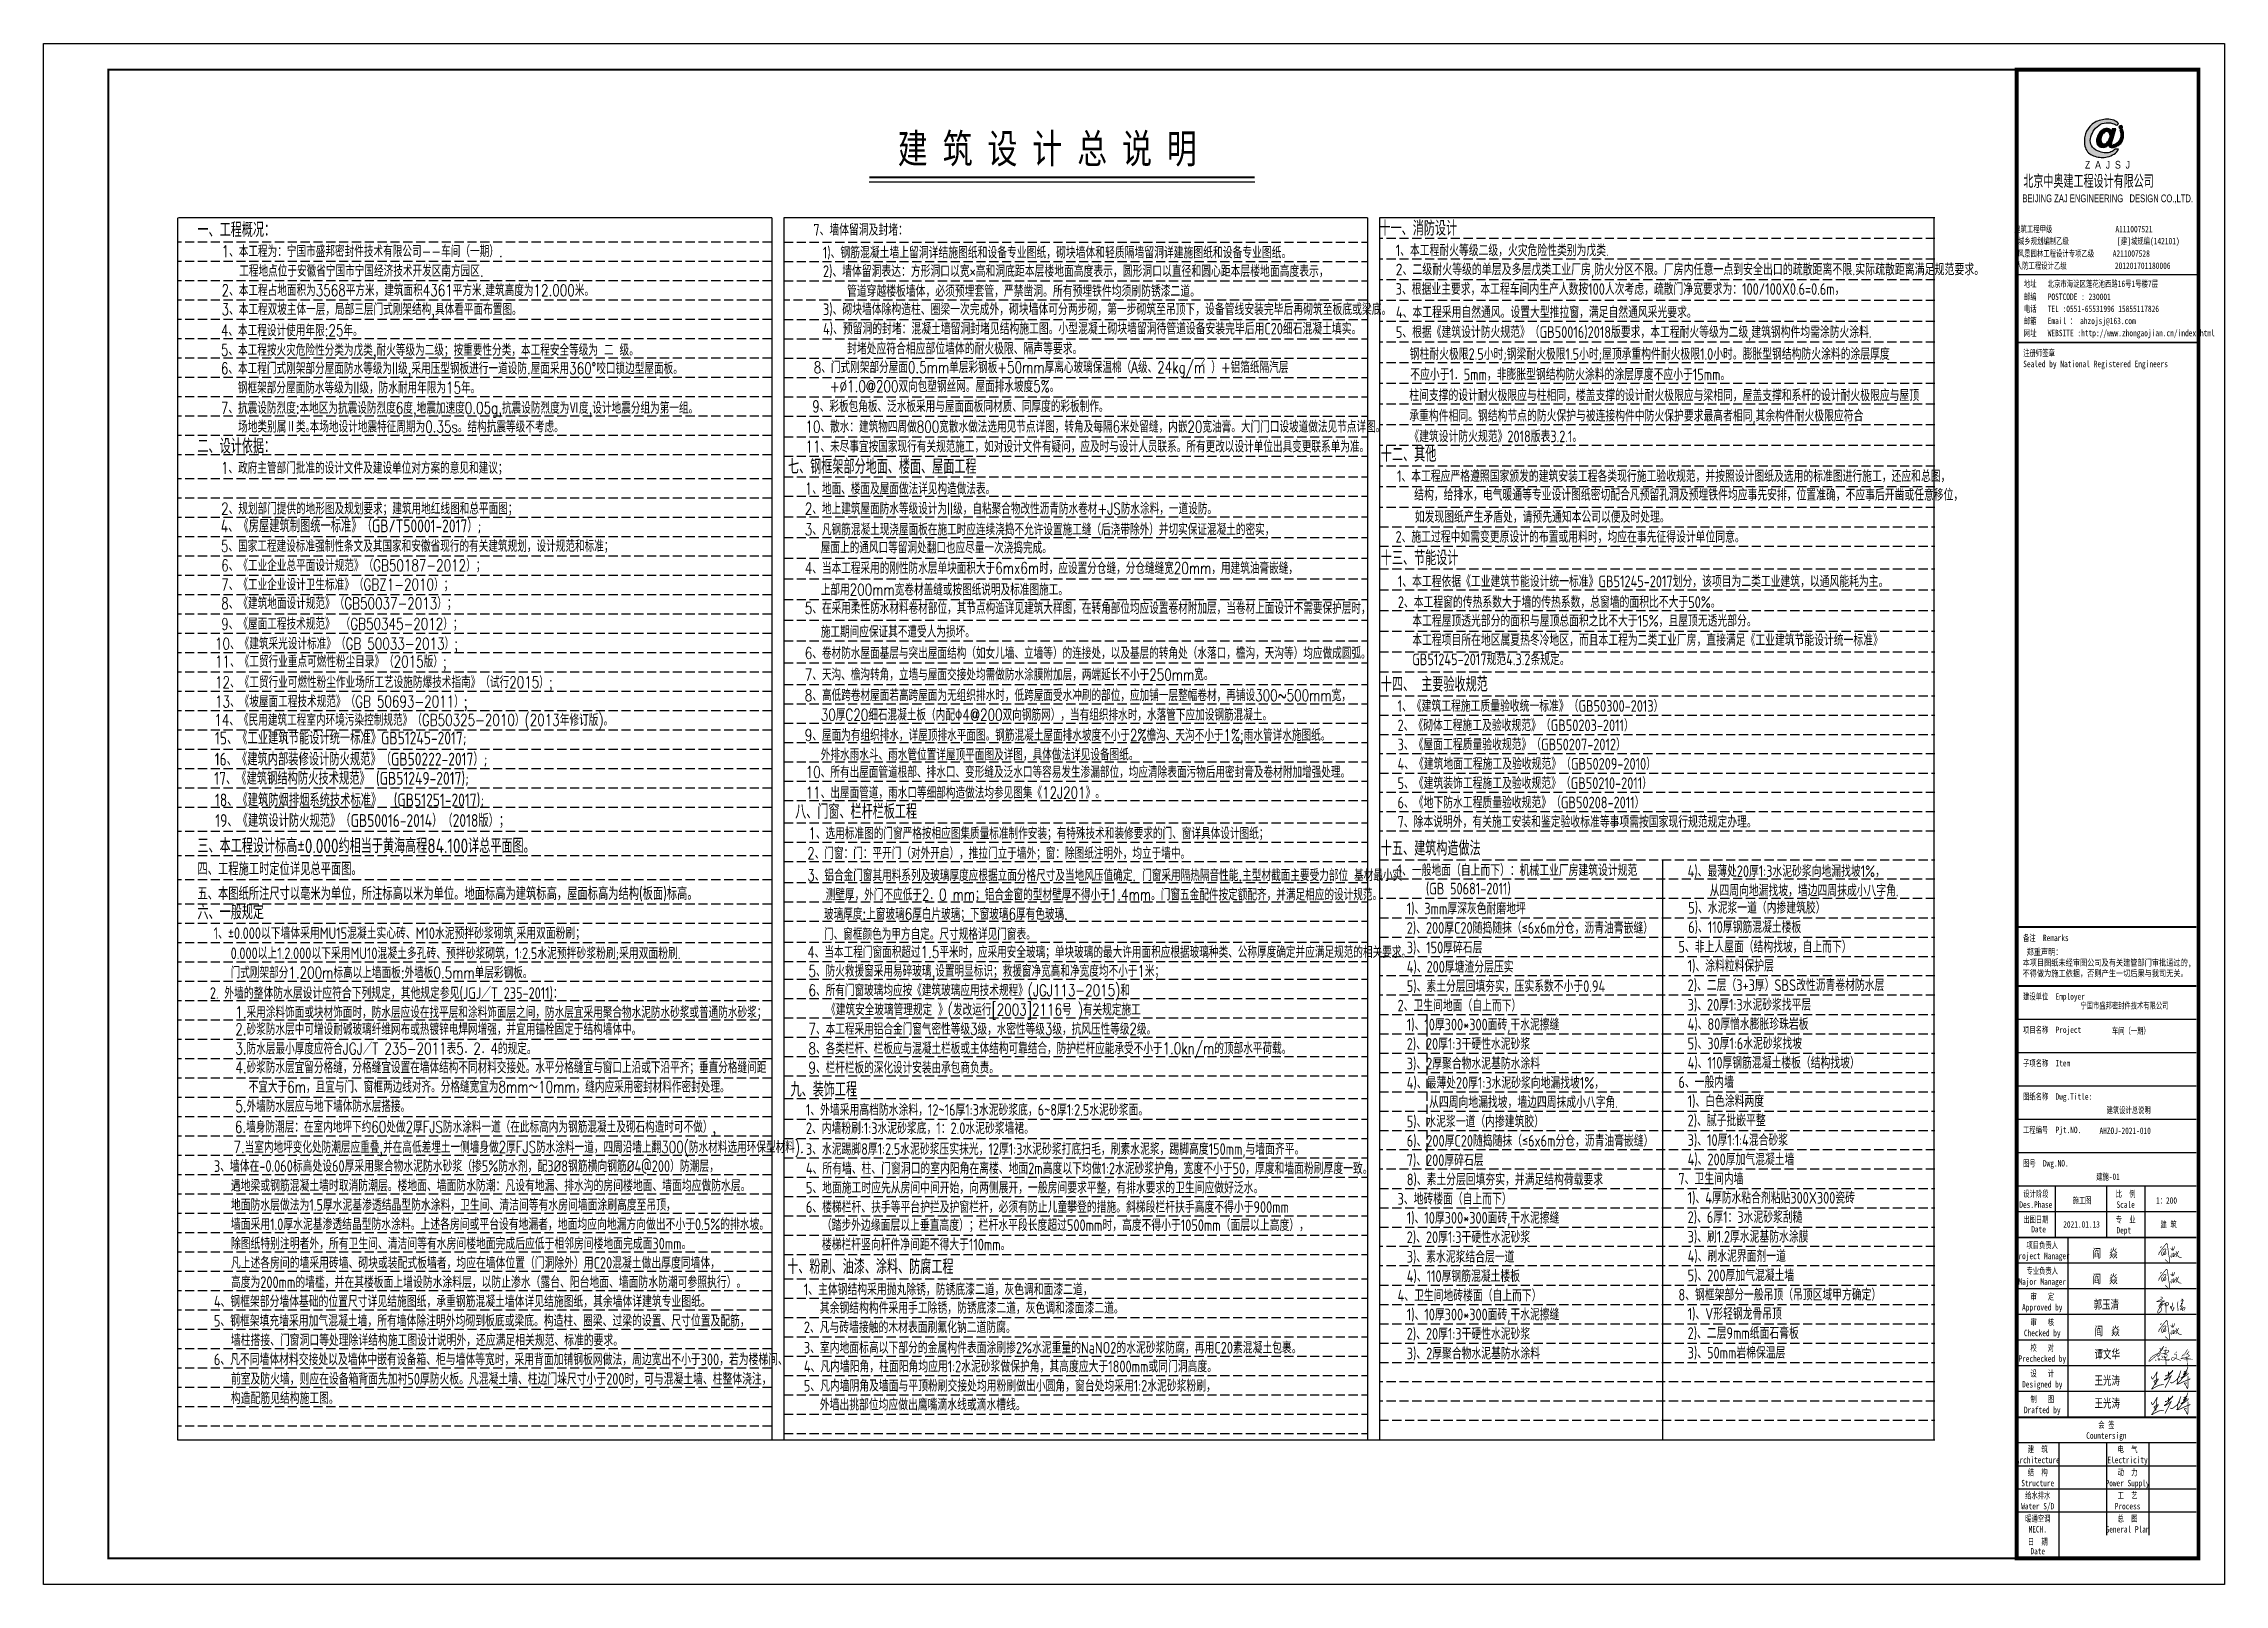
# Model space of a CAD drawing. Extents: x -89996 to 1006241, y -2176 to 440573.
# Drawn here: x 30578 to 90043, y 232896 to 274896 of the extents above; entities that cross this region are included whole.
import ezdxf
from ezdxf.enums import TextEntityAlignment as Align

# ---------------------------------------------------------------- set-up
doc = ezdxf.new("R2010")
doc.units = 0
doc.header["$LTSCALE"] = 1000
doc.header["$MEASUREMENT"] = 0
doc.linetypes.add('DASH', pattern=[0.35, 0.25, -0.1])
for name, color, linetype in [('002', 3, 'Continuous'), ('BORDER', 7, 'Continuous'), ('NUM', 7, 'Continuous'), ('PUB_TITLE', 4, 'Continuous'), ('STAIR', 2, 'Continuous'), ('TEXT', 7, 'Continuous'), ('图框文字', 120, 'Continuous'), ('图签', 3, 'Continuous'), ('填充', 251, 'Continuous'), ('文字', 7, 'Continuous')]:
    doc.layers.add(name, color=color, linetype=linetype)
doc.styles.add('_gyy_title_Arial', font='arial.ttf', dxfattribs={"width": 0.7})
doc.styles.add('_gyy_title_ST', font='', dxfattribs={"width": 0.8})
doc.styles.add('C', font='tssdeng.shx', dxfattribs={"height": 3, "bigfont": 'tssdchn.shx'})
doc.styles.add('HZ', font='txt.shx', dxfattribs={"width": 0.8, "bigfont": '000hztxt.shx'})
doc.styles.add('HZTXT', font='romans.shx', dxfattribs={"width": 0.75, "height": 300, "bigfont": 'HZTXT.shx'})
doc.styles.get("Standard").update_dxf_attribs({"font": 'gbenor.shx', "bigfont": 'gbcbig.shx'})
doc.styles.add('TSSD_Norm', font='tssdeng.shx', dxfattribs={"bigfont": 'hztxt.shx'})
doc.styles.add('宋体', font='')
doc.styles.get('_gyy_title_ST').set_extended_font_data('SimSun')
doc.styles.get('宋体').set_extended_font_data('SimSun')

msp = doc.modelspace()

# ---------------------------------------------------------------- texts
at = {"color": 6, "style": 'HZTXT', "width": 0.75}
for s, height, p in [('1、本工程为：宁国市盛邦密封件技术有限公司--车间（一期）.', 318.1818, (35431.66, 269076.25)), ('工程地点位于安徽省宁国市宁国经济技术开发区南方园区.', 318.1818, (35911.99, 268541.4)), ('2、本工程占地面积为3568平方米，建筑面积4361平方米.建筑高度为12.000米。', 318.1818, (35431.66, 268012.43)), ('3、本工程双坡主体一层，局部三层门式刚架结构,具体看平面布置图。', 318.1818, (35431.66, 267493.95)), ('4、本工程设计使用年限:25年。', 318.1818, (35412.5, 266919.57)), ('5、本工程按火灾危险性分类为戊类,耐火等级为二级；按重要性分类，本工程安全等级为 二 级。', 318.1818, (35412.5, 266386.23)), ('场地类别属Ⅱ类。', 318.182, (35882.89, 264294.73)), ('本场地设计地震特征周期为0.35s。结构抗震等级不考虑。', 318.1818, (37833.76, 264294.73))]:
    msp.add_text(s, height=height, dxfattribs=at).set_placement(p)
at = {"style": 'HZTXT', "width": 0.75}
for s, p in [('6、本工程门式刚架部分屋面防水等级为II级,采用压型钢板进行一道设防.屋面采用360°咬口锁边型屋面板。', (35412.5, 265884.91)), ('钢框架部分屋面防水等级为II级，防水耐用年限为15年。', (35875.77, 265356.92)), ('7、抗震设防烈度:本地区为抗震设防烈度6度,地震加速度0.05g,抗震设防烈度为Ⅵ度,设计地震分组为第一组。', (35412.5, 264806.19)), ('10、散水：建筑物四周做800宽散水做法选用见节点详图，转角及每隔6米处留缝，内嵌20宽油膏。大门门口设坡道做法见节点详图。', (51352.64, 264293.8)), ('9、彩板包角板、泛水板采用与屋面面板同材质、同厚度的彩板制作。', (51537.49, 264849.47)), ('11、未尽事宜按国家现行有关规范施工，如对设计文件有疑问，应及时与设计人员联系。所有更改以设计单位出具变更联系单为准。', (51352.64, 263752.75)), ('1、政府主管部门批准的设计文件及建设单位对方案的意见和建议；', (35412.5, 263170.59)), ('1、地面、楼面及屋面做法详见构造做法表。', (51334.34, 262608.52)), ('2、规划部门提供的地形图及规划要求；建筑用地红线图和总平面图；', (35419, 262061.81)), ('2、地上建筑屋面防水等级设计为II级，自粘聚合物改性沥青防水卷材+JS防水涂料，一道设防。', (51334.34, 262060.96)), ('3、凡钢筋混凝土现浇屋面板在施工时应连续浇捣不允许设置施工缝（后浇带除外）并切实保证混凝土的密实，', (51334.34, 261492.87)), ('5、国家工程建设标准强制性条文及其国家和安徽省现行的有关建筑规划，设计规范和标准；', (35412.5, 261041.13)), ('屋面上的通风口等留洞处翻口也应尽量一次浇捣完成。', (51770.47, 260998.31)), ('6、《工业企业总平面设计规范》（GB50187-2012）；', (35421.88, 260513.36)), ('4、当本工程采用的刚性防水层单块面积大于6mx6m时，应设置分仓缝，分仓缝缝宽20mm，用建筑油膏嵌缝，', (51334.34, 260438.99)), ('7、《工业企业设计卫生标准》（GBZ1-2010）；', (35421.88, 259990.97)), ('上部用200mm宽卷材盖缝或按图纸说明及标准图施工。', (51770.47, 259851.89)), ('8、《建筑地面设计规范》（GB50037-2013）；', (35421.88, 259480.11)), ('9、《屋面工程技术规范》 （GB50345-2012）；', (35421.88, 258920.21)), ('5、在采用柔性防水材料卷材部位，其节点构造详见建筑大样图，在转角部位均应设置卷材附加层，当卷材上面设计不需要保护层时，', (51334.34, 259348.15)), ('10、《建筑采光设计标准》（GB 50033-2013）;', (35252.52, 258381.11)), ('施工期间应保证其不遭受人为损坏。', (51770.47, 258703.64)), ('11、《工贸行业重点可燃性粉尘目录》（2015版）;', (35252.52, 257893.75)), ('6、卷材防水屋面基层与突出屋面结构（如女儿墙、立墙等）的连接处，以及基层的转角处（水落口，檐沟，天沟等）均应做成圆弧。', (51334.34, 258123.08)), ('12、《工贸行业可燃性粉尘作业场所工艺设施防爆技术指南》（试行2015）;', (35252.52, 257330.25)), ('7、天沟、檐沟转角，立墙与屋面交接处均需做防水涂膜附加层，两端延长不小于250mm宽。', (51334.34, 257536.48)), ('13、《坡屋面工程技术规范》（GB 50693-2011）;', (35252.52, 256803.31)), ('8、高低跨卷材屋面若高跨屋面为无组织排水时，低跨屋面受水冲刷的部位，应加铺一层整幅卷材，再铺设300~500mm宽，', (51334.34, 256972.58)), ('14、《民用建筑工程室内环境污染控制规范》（GB50325-2010）(2013年修订版)。', (35233.9, 256298.48)), ('30厚C20细石混凝土板（内配Φ4@200双向钢筋网），当有组织排水时，水落管下应加设钢筋混凝土。', (51770.47, 256441.06)), ('9、屋面为有组织排水，详屋顶排水平面图。钢筋混凝土屋面排水坡度不小于2%%%檐沟、天沟不小于1%%%;雨水管详水施图纸。', (51334.34, 255888.29)), ('外排水雨水斗、雨水管位置详屋顶平面图及详图，具体做法详见设备图纸。', (51770.47, 255356.77)), ('10、所有出屋面管道根部、排水口、变形缝及泛水口等容易发生渗漏部位，均应清除表面污物后用密封膏及卷材附加增强处理。', (51358.4, 254879.8)), ('11、出屋面管道，雨水口等细部构造做法均参见图集《12J201》。', (51358.4, 254317.74)), ('1、选用标准图的门窗严格按相应图集质量标准制作安装；有特殊技术和装修要求的门、窗详具体设计图纸；', (51434.79, 253209.29)), ('2、门窗：门：平开门（对外开启），推拉门立于墙外；窗：除图纸注明外，均立于墙中。', (51400.21, 252667.4)), ('3、铝合金门窗其用料系列及玻璃厚度应根据立面分格尺寸及当地风压值确定. 门窗采用隔热隔音性能.主型材截面主要受力部位 基材最小实', (51400.2, 252067.05)), ('测壁厚，外门不应低于2．0 mm；铝合金窗的型材壁厚不得小于1.4mm。门窗五金配件按定额配齐，并满足相应的设计规范。', (51903.2, 251540.11)), ('玻璃厚度:上窗玻璃6厚白片玻璃；下窗玻璃6厚有色玻璃.', (51857.22, 251012.69)), ('门、窗框颜色为甲方自定。尺寸规格详见门窗表。', (51857.22, 250464.84)), ('4、当本工程门窗面积超过1.5平米时，应采用安全玻璃；单块玻璃的最大许用面积应根据玻璃种类、公称厚度确定并应满足规范的相关要求。', (51400.21, 249971.37)), ('5、防火救援窗采用易碎玻璃,设置明显标识；救援窗净宽高和净宽度均不小于1米；', (51434.79, 249456.98)), ('6、所有门窗玻璃均应按《建筑玻璃应用技术规程》(JGJ113-2015)和', (51434.79, 248930.04)), (' 《建筑安全玻璃管理规定 》(发改运行[2003]2116号 )有关规定施工', (51754.79, 248403.1)), ('7、本工程采用铝合金门窗气密性等级3级，水密性等级3级，抗风压性等级2级。', (51434.79, 247876.16)), ('8、各类栏杆、栏板应与混凝土栏板或主体结构可靠结合，防护栏杆应能承受不小于1.0kn/m的顶部水平荷载。', (51434.79, 247349.23)), ('9、栏杆栏板的深化设计安装由承包商负责。', (51434.79, 246822.29))]:
    msp.add_text(s, height=318.1818, dxfattribs=at).set_placement(p)
at = {"color": 1, "style": 'HZTXT', "width": 0.75}
for s, p in [('8、门式刚架部分屋面0.5mm单层彩钢板+50mm厚离心玻璃保温棉（A级、24kg/m ）+铝箔纸隔汽层', (51579.79, 265913.5)), ('+%%C1.0@200双向包塑钢丝网。屋面排水坡度5%%%。', (52016.67, 265394.39)), ('门式刚架部分1.200m标高以上墙面板:外墙板0.5mm单层彩钢板。', (35678.25, 249412.86))]:
    msp.add_text(s, height=318.1818, dxfattribs=at).set_placement(p)
at = {"color": 7, "style": 'HZTXT', "width": 0.75}
for s, p in [('1.采用涂料饰面或块材饰面时，防水层应设在找平层和涂料饰面层之间，防水层宜采用聚合物水泥防水砂浆或普通防水砂浆；', (35805.37, 248331.02)), ('2.砂浆防水层中可增设耐碱玻璃纤维网布或热镀锌电焊网增强，并宜用锚栓固定于结构墙体中。', (35805.37, 247870.7)), ('3.防水层最小厚度应符合JGJ／T 235-2011表5．2．4的规定。 ', (35805.37, 247342.4)), ('4.砂浆防水层宜留分格缝，分格缝宜设置在墙体结构不同材料交接处。水平分格缝宜与窗口上沿或下沿平齐；垂直分格缝间距', (35805.37, 246827.2)), ('不宜大于6m，且宜与门、窗框两边线对齐。分格缝宽宜为8mm～10mm，缝内应采用密封材料作密封处理。', (36170.15, 246298.9)), ('5.外墙防水层应与地下墙体防水层搭接。', (35805.37, 245770.6)), ('7.当室内地坪变化处防潮层应重叠,并在高低差埋土一侧墙身做2厚FJS防水涂料一道，四周沿墙上翻300(防水材料选用环保型材料).', (35752.81, 244656.2)), ('6.墙身防潮层：在室内地坪下约60处做2厚FJS防水涂料一道（在此标高内为钢筋混凝土及砌石构造时可不做）,', (35794.15, 245207.71))]:
    msp.add_text(s, height=318.1818, dxfattribs=at).set_placement(p)
at = {"layer": 'BORDER', "style": '宋体', "width": 0.75}
msp.add_text('建 筑 设 计 总 说 明', height=797.8387, dxfattribs=at).set_placement((53869.15, 271636.13))
at = {"layer": 'NUM', "style": 'TSSD_Norm', "width": 0.8}
for s, p in [('4、《房屋建筑制图统一标准》（GB/T50001-2017）;', (35409.74, 261574.29)), ('15、《工业建筑节能设计统一标准》GB51245-2017;', (35251.25, 255792.24, -1550.5)), ('16、《建筑内部装修设计防火规范》（GB50222-2017）;', (35243.13, 255216.07)), ('17、《建筑钢结构防火技术规范》 (GB51249-2017);', (35231.03, 254694.17)), ('18、《建筑防烟排烟系统技术标准》  (GB51251-2017);', (35250.51, 254104.4, -1550.5)), ('19、《建筑设计防火规范》（GB50016-2014）（2018版）；', (35258.33, 253543.5)), ('四、工程施工时定位详见总平面图。', (34773.59, 252224.69)), ('五、本图纸所注尺寸以毫米为单位，所注标高以米为单位。地面标高为建筑标高，屋面标高为结构(板面)标高。', (34773.59, 251551.6))]:
    msp.add_text(s, height=350, dxfattribs=at).set_placement(p)
at = {"layer": 'PUB_TITLE', "color": 6, "style": '_gyy_title_ST', "width": 0.7}
msp.add_text('建筑设计总说明', height=174.921, dxfattribs=at).set_placement((87431.7, 245829.05), align=Align.MIDDLE)
for s, p in [('建施-01', (86869.98, 243922.99)), ('1：200', (88466.96, 243273.99))]:
    msp.add_text(s, height=174.921, dxfattribs=at).set_placement(p, align=Align.CENTER)
at = {"layer": '文字', "color": 3, "style": 'C', "width": 0.8}
for s, height, p in [('一、工程概况：', 397.765, (34773.59, 269622.82)), ('十一、消防设计', 397.765, (67004.45, 269664.45)), ('3、根据业主要求，本工程车间内生产人数按100人次考虑，疏散门净宽要求为：100/100X0.6=0.6m，', 318.2117, (67446.87, 268047.67)), ('4、本工程采用自然通风。设置大型推拉窗，满足自然通风采光要求。', 318.2117, (67453.02, 267413.59)), ('二、设计依据：', 397.765, (34773.59, 263722.17)), ('七、钢框架部分地面、楼面、屋面工程', 397.7646, (50876.79, 263166.55)), ('十二、其他', 397.765, (67042.72, 263497.74)), ('十三、节能设计', 397.765, (67039.97, 260675.83)), ('十四、 主要验收规范', 397.765, (67042.72, 257232.9)), ('八、门窗、栏杆栏板工程', 397.7646, (51070.74, 253763.31)), ('三、本工程设计标高±0.000约相当于黄海高程84.100详总平面图。', 397.7646, (34773.59, 252829.48)), ('十五、建筑构造做法', 397.765, (67042.72, 252761.4)), ('六、一般规定', 397.765, (34773.59, 251022.35)), ('九、装饰工程', 397.765, (50945.47, 246188.04)), ('十、粉刷、油漆、涂料、防腐工程', 397.7646, (50855.29, 241356.72))]:
    msp.add_text(s, height=height, dxfattribs=at).set_placement(p)
at = {"layer": '文字', "style": 'C', "width": 0.8}
for s, height, p in [('7、墙体留洞及封堵：', 318.212, (51567.61, 269660.79)), ('1)、钢筋混凝土墙上留洞详结施图纸和设备专业图纸，砌块墙体和轻质隔墙留洞详建施图纸和设备专业图纸。', 318.2117, (51825.72, 269041.09)), ('2)、墙体留洞表达：方形洞口以宽×高和洞底距本层楼地面高度表示，圆形洞口以直径和圆心距本层楼地面高度表示，', 318.2117, (51830.73, 268533.94)), ('管道穿越楼板墙体，必须预埋套管，严禁凿洞。所有预埋铁件均须刷防锈漆二道。', 318.2117, (52486.72, 267991.13)), ('3)、砌块墙体除构造柱、圈梁一次完成外，砌块墙体可分两步砌，第一步砌筑至吊顶下，设备管线安装完毕后再砌筑至板底或梁底。', 318.2117, (51830.73, 267494.11)), ('4)、预留洞的封堵：混凝土墙留洞封堵见结构施工图。小型混凝土砌块墙留洞待管道设备安装完毕后用C20细石混凝土填实。', 318.2117, (51830.73, 266967.18)), ('5、根据《建筑设计防火规范》（GB50016)2018版要求，本工程耐火等级为二级,建筑钢构件均需涂防火涂料.', 318.2117, (67450.96, 266872.69, 4.21)), ('封堵处应符合相应部位墙体的耐火极限、隔声等要求。', 318.2117, (52486.72, 266424.36)), ('钢柱耐火极限2.5小时;钢梁耐火极限1.5小时;屋顶承重构件耐火极限1.0小时。膨胀型钢结构防火涂料的涂层厚度', 318.2117, (67830.68, 266276.07, 4.21)), ('不应小于1．5mm，非膨胀型钢结构防火涂料的涂层厚度不应小于15mm。', 318.2117, (67843.27, 265718.51)), ('柱间支撑的设计耐火极限应与柱相同，楼盖支撑的设计耐火极限应与梁相同，屋盖支撑和系杆的设计耐火极限应与屋顶', 318.2117, (67817.9, 265149.63, 4.21)), ('承重构件相同。钢结构节点的防火保护与被连接构件中防火保护要求最高者相同,其余构件耐火极限应符合', 318.2117, (67819.35, 264594.05)), ('《建筑设计防火规范》2018版表3.2.1。', 318.2117, (67819.35, 264030.15)), ('1、本工程应严格遵照国家颁发的建筑安装工程各类现行施工验收规范，并按照设计图纸及选用的标准图进行施工，还应和总图，', 318.2117, (67482.4, 262946.14)), ('结构，给排水，电气暖通等专业设计图纸密切配合凡预留孔洞及预埋铁件均应事先安排，位置准确，不应事后开凿或任意移位，', 318.2117, (67952.34, 262435.96)), ('2、施工过程中如需变更原设计的布置或用料时，均应在事先征得设计单位同意。', 318.2117, (67441.86, 261291.4)), ('如发现图纸产生矛盾处，请预先通知本公司以便及时处理。', 318.2117, (67967.73, 261835.09)), ('1、本工程依据《工业建筑节能设计统一标准》GB51245-2017划分，该项目为二类工业建筑，以通风能耗为主。', 318.2117, (67506.26, 260077.37)), ('2、本工程窗的传热系数大于墙的传热系数，总窗墙的面积比不大于50%%%。', 318.2117, (67506.26, 259512.29)), ('本工程屋顶透光部分的面积与屋顶总面积之比不大于15%%%，且屋顶无透光部分。', 318.2117, (67898.23, 259004.29)), ('本工程项目所在地区属夏热冬冷地区，而且本工程为二类工业厂房，直接满足《工业建筑节能设计统一标准》', 318.2117, (67898.23, 258477.95)), ('GB51245-2017规范4.3.2条规定。', 318.2117, (67898.23, 257951.62)), ('1、《建筑工程施工质量验收统一标准》（GB50300-2013）', 318.2117, (67497.36, 256681.3)), ('2、《砌体工程施工及验收规范》（GB50203-2011）', 318.2117, (67497.36, 256154.36)), ('3、《屋面工程质量验收规范》（GB50207-2012）', 318.2117, (67497.36, 255631.36)), ('4、《建筑地面工程施工及验收规范》（GB50209-2010）', 318.2117, (67497.36, 255104.42)), ('5、《建筑装饰工程施工及验收规范》（GB50210-2011）', 318.2117, (67497.36, 254577.49)), ('6、《地下防水工程质量验收规范》（GB50208-2011）', 318.2117, (67497.36, 254050.55)), ('7、除本说明外，有关施工安装和鉴定验收标准等事项需按国家现行规范规定办理。', 318.2117, (67497.36, 253523.61)), ('1、一般地面（自上而下）：机械工业厂房建筑设计规范', 318.2117, (67497.36, 252204.26)), ('4)、最薄处20厚1:3水泥砂浆向地漏找坡1%%%，', 318.2117, (75406.27, 252178.4)), ('(GB 50681-2011)', 318.2117, (68270.39, 251702.98)), ('5)、水泥浆一道（内掺建筑胶）', 318.2117, (75423.78, 251179.85)), ('从四周向地漏找坡，墙边四周抹成小八字角.', 318.2117, (76008.35, 251651.46)), ('1)、3mm厚深灰色耐磨地坪', 318.2117, (67748.3, 251158.8)), ('2)、200厚C20随捣随抹（≤6x6m分仓，沥青油膏嵌缝）', 318.2117, (67748.3, 250631.87)), ('6)、110厚钢筋混凝土楼板', 318.2117, (75423.78, 250652.92)), ('1、%%P0.000以下墙体采用MU15混凝土实心砖、M10水泥预拌砂浆砌筑,采用双面粉刷；', 318.2117, (35214, 250487.66)), ('3)、150厚碎石层', 318.212, (67748.3, 250096.74)), ('5、非上人屋面（结构找坡，自上而下）', 318.2117, (75156.74, 250116.49)), ('0.000以上1.2.000以下采用MU10混凝土多孔砖、预拌砂浆砌筑，1:2.5水泥预拌砂浆粉刷;采用双面粉刷.', 318.2117, (35678.25, 249939.8)), ('4)、200厚塘渣分层压实', 318.2117, (67748.3, 249569.81)), ('1)、涂料粒料保护层', 318.212, (75407.68, 249597.97)), ('2. 外墙的整体防水层设计应符合下列规定，其他规定参见(JGJ／T 235-2011)：', 318.2117, (35112.19, 248856.12)), ('5)、素土分层回填夯实，压实系数不小于0.94', 318.2117, (67748.3, 249042.87)), ('2)、二层（3+3厚）SBS改性沥青卷材防水层', 318.2117, (75407.68, 249071.03)), ('2、卫生间地面（自上而下）', 318.2117, (67497.36, 248515.69)), ('3)、20厚1:3水泥砂浆找平层', 318.2117, (75407.68, 248535.91)), ('1)、10厚300*300面砖,干水泥擦缝', 318.2117, (67748.3, 247997.18)), ('4)、80厚憎水膨胀珍珠岩板', 318.2117, (75407.68, 248008.97)), ('2)、20厚1:3干硬性水泥砂浆', 318.2117, (67748.3, 247470.24)), ('5)、30厚1:6水泥砂浆找坡', 318.2117, (75407.68, 247482.04)), ('3)、2厚聚合物水泥基防水涂料', 318.2117, (67748.3, 246935.11)), ('6、一般内墙', 318.212, (75156.74, 246427.92)), ('4)、110厚钢筋混凝土楼板（结构找坡）', 318.2117, (75407.68, 246955.1)), ('4)、最薄处20厚1:3水泥砂浆向地漏找坡1%%%，', 318.2117, (67748.3, 246408.18)), ('从四周向地漏找坡，墙边四周抹成小八字角.', 318.2117, (68358, 245881.24)), ('1)、白色涂料两度', 318.212, (75407.68, 245909.41)), ('1、外墙采用高档防水涂料，12~16厚1:3水泥砂浆底，6~8厚1:2.5水泥砂浆面。', 318.2117, (51363.68, 245670.53)), ('5)、水泥浆一道（内掺建筑胶）', 318.2117, (67748.3, 245354.3)), ('2)、腻子批嵌平整', 318.212, (75407.68, 245382.47)), ('2、内墙粉刷:1:3水泥砂浆底，1：2.0水泥砂浆墙裙。', 318.2117, (51363.68, 245171.27)), ('6)、200厚C20随捣随抹（≤6x6m分仓，沥青油膏嵌缝）', 318.2117, (67748.3, 244827.36)), ('3)、10厚1:1:4混合砂浆', 318.2117, (75407.68, 244847.35)), ('3、墙体在-0.060标高处设60厚采用聚合物水泥防水砂浆（掺5%%%防水剂，配3%%C8钢筋横向钢筋%%C4@200）防潮层，', 318.2117, (35221.71, 244138.57)), ('3、水泥踢脚8厚1:2.5水泥砂浆压实抹光，12厚1:3水泥砂浆打底扫毛，刷素水泥浆，踢脚高度150mm,与墙面齐平。', 318.2117, (51363.68, 244603.19)), ('4、所有墙、柱、门窗洞口的室内阳角在离楼、地面2m高度以下均做1:2水泥砂浆护角，宽度不小于50，厚度和墙面粉刷厚度一致。', 318.2117, (51363.68, 244076.25)), ('7)、200厚碎石层', 318.212, (67748.3, 244300.42)), ('4)、200厚加气混凝土墙', 318.2117, (75407.68, 244320.41)), ('遇地梁或钢筋混凝土墙时取消防潮层。楼地面、墙面防水防潮：凡设有地漏、排水沟的房间楼地面、墙面均应做防水层。', 318.2117, (35685.97, 243607.98)), ('5、地面施工时应先从房间中间开始，向两侧展开，一般房间要求平整，有排水要求的卫生间应做好泛水。', 318.2117, (51363.68, 243549.31)), ('8)、素土分层回填夯实，并满足结构荷载要求', 318.2117, (67748.3, 243773.49)), ('7、卫生间内墙', 318.212, (75156.74, 243793.23)), ('地面防水层做法为1.5厚水泥基渗透结晶型防水涂料，卫生间、清洁间等有水房间墙面涂刷高度至吊顶，', 318.2117, (35685.97, 243081.04)), ('6、楼梯栏杆、扶手等平台护拦及护窗栏杆，必须有防止儿童攀登的措施。斜梯段栏杆扶手高度不得小于900mm', 318.2117, (51363.68, 243022.37)), ('3、地砖楼面（自上而下）', 318.2117, (67497.36, 243246.31)), ('1)、4厚防水粘合剂粘贴300X300瓷砖', 318.2117, (75407.68, 243274.72)), ('墙面采用1.0厚水泥基渗透结晶型防水涂料。上述各房间或平台设有地漏者，地面均应向地漏方向做出不小于0.5%%%的排水坡。', 318.2117, (35685.97, 242554.11)), ('（踏步外边缘面层以上垂直高度）；栏杆水平段长度超过500mm时，高度不得小于1050mm（面层以上高度），', 318.2117, (51799.8, 242527.81)), ('1)、10厚300*300面砖,干水泥擦缝', 318.2117, (67748.3, 242727.8)), ('2)、6厚1：3水泥砂浆刮糙', 318.2117, (75407.68, 242747.78)), ('除图纸特别注明者外，所有卫生间、清洁间等有水房间楼地面完成后应低于相邻房间楼地面完成面30mm。', 318.2117, (35685.97, 242027.17)), ('楼梯栏杆竖向杆件净间距不得大于110mm。', 318.2117, (51799.8, 242000.88)), ('2)、20厚1:3干硬性水泥砂浆', 318.2117, (67748.3, 242200.86)), ('3)、刷1.2厚水泥基防水涂膜', 318.2117, (75407.68, 242212.66)), ('4)、刷水泥界面剂一道', 318.2117, (75407.68, 241685.72)), ('凡上述各房间的墙采用砖墙、砌块或装配式板墙者，均应在墙体位置（门洞除外）用C20混凝土做出厚度同墙体，', 318.2117, (35685.97, 241500.23)), ('3)、素水泥浆结合层一道', 318.2117, (67748.3, 241665.73)), ('4)、110厚钢筋混凝土楼板', 318.2117, (67748.3, 241138.8)), ('5)、200厚加气混凝土墙', 318.2117, (75407.68, 241158.78)), ('高度为200mm的墙槛，并在其楼板面上增设防水涂料层，以防止渗水（露台、阳台地面、墙面防水防潮可参照执行）。', 318.2117, (35685.97, 240973.29)), ('1、主体钢结构采用抛丸除锈，防锈底漆二道，灰色调和面漆二道，', 318.2117, (51308.09, 240776.41)), ('4、卫生间地砖楼面（自上而下）', 318.2117, (67497.36, 240611.62)), ('8、钢框架部分一般吊顶（吊顶区域甲方确定）', 318.2117, (75156.74, 240631.6)), ('4、钢框架部分墙体基础的位置尺寸详见结施图纸，承重钢筋混凝土墙体详见结施图纸，其余墙体详建筑专业图纸。', 318.2117, (35221.71, 240450)), ('5、钢框架填充墙采用加气混凝土墙，所有墙体除注明外均砌到板底或梁底。构造柱、圈梁、过梁的设置、尺寸位置及配筋，', 318.2117, (35221.71, 239923.06)), ('其余钢结构构件采用手工除锈，防锈底漆二道，灰色调和漆面漆二道。', 318.2117, (51744.21, 240271.12)), ('1)、10厚300*300面砖,干水泥擦缝', 318.2117, (67748.3, 240093.11)), ('1)、V形轻钢龙骨吊顶', 318.2117, (75407.68, 240113.09)), ('墙柱搭接、门窗洞口等处理除详结构施工图设计说明外，还应满足相关规范、标准的要求。', 318.2117, (35685.97, 239392.48)), ('2、凡与砖墙接触的木材表面刷氟化钠二道防腐。', 318.2117, (51308.09, 239743.92)), ('2)、20厚1:3干硬性水泥砂浆', 318.2117, (67748.3, 239566.17)), ('2)、二层9mm纸面石膏板', 318.2117, (75407.68, 239586.15)), ('6、凡不同墙体材料交接处以及墙体中嵌有设备箱、柜与墙体等宽时，采用背面加铺钢板网做法，周边宽出不小于300，若为楼梯间、', 318.2117, (35221.71, 238869.19)), ('3、室内地面标高以下部分的金属构件表面涂刷掺2%%%水泥重量的NaNO%%1422%%143的水泥砂浆防腐，再用C20素混凝土包裹。', 318.2117, (51308.09, 239188.03)), ('3)、2厚聚合物水泥基防水涂料', 318.2117, (67748.3, 239031.04)), ('3)、50mm岩棉保温层', 318.2117, (75407.68, 239051.03)), ('前室及防火墙，则应在设备箱背面先加衬50厚防火板。凡混凝土墙、柱边门垛尺寸小于200时，可与混凝土墙、柱整体浇注，', 318.2117, (35685.97, 238338.6)), ('4、凡内墙阳角，柱面阳角均应用1:2水泥砂浆做保护角，其高度应大于1800mm或同门洞高度。', 318.2117, (51308.09, 238677.31)), ('5、凡内墙阴角及墙面与平顶粉刷交接处均用粉刷做出小圆角，窗台处均采用1:2水泥砂浆粉刷，', 318.2117, (51308.09, 238150.37)), ('构造配筋见结构施工图。', 318.2117, (35685.97, 237811.66)), ('外墙出挑部位均应做出鹰嘴滴水线或滴水槽线。', 318.2117, (51744.21, 237636.43))]:
    msp.add_text(s, height=height, dxfattribs=at).set_placement(p)
at = {"layer": '文字', "color": 6, "style": 'C', "width": 0.8}
msp.add_text('1、本工程耐火等级二级，火灾危险性类别为戊类.', height=318.2117, dxfattribs=at).set_placement((67446.87, 269101.55))
at = {"layer": '文字', "color": 6}
msp.add_text('2、二级耐火等级的单层及多层戊类工业厂房,防火分区不限。厂房内任意一点到安全出口的疏散距离不限.实际疏散距离满足规范要求。', height=318.2117, dxfattribs=at).set_placement((67446.87, 268580.68))
at = {"layer": '文字', "color": 1, "style": 'C', "width": 0.8}
msp.add_text('2', height=184.96, dxfattribs=at).set_placement((62135.33, 266150.07))

# ---------------------------------------------------------------- blocks, each defined once
blk = doc.blocks.new('dd')
at = {"layer": '图签'}
h = blk.add_hatch(color=5, dxfattribs=at)
h.set_gradient(color1=(0, 0, 255), color2=(36, 36, 255), one_color=1, tint=0.57)
h.paths.add_polyline_path([(452, 1270, -0.093206), (531, 1562, -0.136321), (716, 1807, -0.161039), (988, 1948, -0.108591), (1307, 1935, -0.049497), (1479, 1861, 0.062627), (1539, 1932, 0.094388), (1351, 2056, 0.136326), (854, 2062, 0.161722), (430, 1810, 0.133661), (243, 1435, 0.158414), (286, 937, 0.22517), (632, 669, 0.138663), (1107, 646, 0.074676), (1375, 753, 0.125344), (1543, 944, 0.006312), (1413, 948, -0.090385), (1244, 833, -0.096745), (1053, 797, -0.073845), (803, 850, -0.140868), (530, 1020, -0.160753)])
h = blk.add_hatch(color=5, dxfattribs=at)
h.set_gradient(color1=(0, 0, 255), color2=(36, 36, 255), one_color=1, tint=0.57)
h.paths.add_polyline_path([(1306, 1289, 0.011169), (1334, 1370, 0.005807), (1431, 1724, 0.01105), (1292, 1724, 0.016796), (1267, 1634, 0.125943), (1203, 1704, 0.083806), (1120, 1739, 0.082879), (1047, 1739, -0.008503), (952, 1710, 0.060057), (844, 1628, 0.086078), (774, 1532, 0.099424), (705, 1347, 0.12153), (690, 1225, 0.102644), (719, 1122, 0.056648), (797, 1042, 0.092914), (913, 1013, 0.194578), (1098, 1064, -0.002562), (1175, 1122, 0.064354), (1167, 1068, 0.172385), (1207, 1017, 0.105458), (1300, 1002, 0.086567), (1454, 1046, 0.047674), (1592, 1136, 0.166359), (1692, 1274, 0.096748), (1728, 1431, 0.03151), (1728, 1548, 0.041815), (1700, 1691, 0.007654), (1588, 1673, -0.009919), (1610, 1585, -0.068269), (1624, 1482, -0.105336), (1605, 1352, -0.14652), (1528, 1223, -0.070486), (1434, 1151, -0.077937), (1341, 1103, -0.127098), (1272, 1084, -0.114215), (1267, 1129, -0.007609)])
h.paths.add_polyline_path([(865, 1245, -0.099994), (863, 1328, -0.050974), (888, 1427, -0.120527), (938, 1529, -0.043888), (1002, 1595, -0.08446), (1063, 1619, -0.147309), (1127, 1607, -0.037474), (1177, 1572, -0.06931), (1209, 1507, -0.067662), (1213, 1431, -0.02676), (1211, 1413, 0.017209), (1183, 1329, -0.048815), (1120, 1223, -0.139096), (1046, 1163, -0.097991), (944, 1153, -0.085394), (909, 1169, -0.149141)], flags=16)
h = blk.add_hatch(color=1, dxfattribs=at)
h.set_gradient(color1=(255, 0, 0), color2=(255, 0, 0), tint=0.57)
h.paths.add_polyline_path([(1557, 1818, 0.386553), (1564, 1757, 0.170676), (1604, 1736, 0.082224), (1657, 1743, 0.087509), (1686, 1766, 0.264235), (1694, 1804, 0.244333), (1636, 1850, 0.30271)])
blk.add_lwpolyline([(1539, 1932, 0.094388), (1351, 2056, 0.136326), (854, 2062, 0.161722), (430, 1810, 0.133661), (243, 1435, 0.158414), (286, 937, 0.22517), (632, 669, 0.138663), (1107, 646, 0.074676), (1375, 753, 0.125344), (1543, 944, 0.006312), (1413, 948, -0.090385), (1244, 833, -0.096745), (1053, 797, -0.073845), (803, 850, -0.140868), (530, 1020, -0.160753), (452, 1270, -0.093206), (531, 1562, -0.136321), (716, 1807, -0.161039), (988, 1948, -0.108591), (1307, 1935, -0.049497), (1479, 1861, 0.062627)], format="xyb", close=True, dxfattribs=at)
for points in [[(1431, 1724, 0.011041), (1292, 1724, 0.016796), (1267, 1634, 0.125943), (1203, 1704, 0.083806), (1120, 1739, 0.082879), (1047, 1739, -0.008503), (952, 1710, 0.060057), (844, 1628, 0.086078), (774, 1532, 0.099424), (705, 1347, 0.12153), (690, 1225, 0.102644), (719, 1122, 0.056648), (797, 1042, 0.092914), (913, 1013, 0.194578), (1098, 1064, -0.002562), (1175, 1122, 0.064354), (1167, 1068, 0.172385), (1207, 1017, 0.105458), (1300, 1002, 0.086567), (1454, 1046, 0.047674), (1592, 1136, 0.166359), (1692, 1274, 0.096748), (1728, 1431, 0.03151), (1728, 1548, 0.041815), (1700, 1691, 0.007654), (1588, 1673, -0.009919), (1610, 1585, -0.068269), (1624, 1482, -0.105336), (1605, 1352, -0.14652), (1528, 1223, -0.070486), (1434, 1151, -0.077937), (1341, 1103, -0.127098), (1272, 1084, -0.114215), (1267, 1129, -0.007609), (1306, 1289, 0.011169), (1334, 1370, 0.005782), (1430, 1722, 0.069025)], [(1694, 1804, 0.243958), (1636, 1850, 0.303117), (1557, 1818, 0.386553), (1564, 1757, 0.170676), (1604, 1736, 0.082224), (1657, 1743, 0.087509), (1686, 1766, 0.264235), (1694, 1804, -7.823139)], [(1213, 1431, 0.067662), (1209, 1507, 0.06931), (1177, 1572, 0.037474), (1127, 1607, 0.147309), (1063, 1619, 0.08446), (1002, 1595, 0.043888), (938, 1529, 0.120527), (888, 1427, 0.050974), (863, 1328, 0.099994), (865, 1245, 0.149141), (909, 1169, 0.085394), (944, 1153, 0.097991), (1046, 1163, 0.139096), (1120, 1223, 0.048815), (1183, 1329, -0.017209), (1211, 1413, 0.02676), (1213, 1431, 0.441273)]]:
    blk.add_lwpolyline(points, format="xyb", dxfattribs=at)
at = {"insert": (246, 492), "char_height": 300, "width": 8000, "attachment_point": 1, "style": 'HZ'}
blk.add_mtext('{\\fArial|b0|i0|c0|p32;Z  A  J  S  J}', dxfattribs=at)
blk = doc.blocks.new('asdf')
at = {"color": 2, "lineweight": 25, "const_width": 25}
for points in [[(2531201, 1895196), (2531253, 1895242)], [(2531310, 1895199), (2531428, 1895348)], [(2531428, 1895348), (2531455, 1895365)], [(2531455, 1895365), (2531480, 1895318)], [(2531480, 1895318), (2531529, 1894945)], [(2531677, 1895238), (2531681, 1895194)], [(2531740, 1895244), (2531751, 1895233)], [(2531751, 1895233), (2531751, 1895205)], [(2531144, 1894910), (2531152, 1894991)], [(2531152, 1894991), (2531180, 1895021)], [(2531180, 1895021), (2531310, 1895199)], [(2531288, 1895046), (2531245, 1895006)], [(2531245, 1895006), (2531261, 1894932)], [(2531261, 1894932), (2531271, 1894889)], [(2531271, 1894889), (2531288, 1894893)], [(2531288, 1894893), (2531319, 1894920)], [(2531301, 1895084), (2531314, 1895109)], [(2531314, 1895109), (2531322, 1895121)], [(2531319, 1894920), (2531321, 1894951)], [(2531321, 1894951), (2531334, 1894984)], [(2531322, 1895121), (2531341, 1895136)], [(2531338, 1894938), (2531326, 1894956)], [(2531334, 1894984), (2531336, 1895022)], [(2531346, 1894925), (2531338, 1894938)], [(2531339, 1894936), (2531360, 1894945)], [(2531341, 1895136), (2531372, 1895148)], [(2531345, 1894996), (2531367, 1895042)], [(2531387, 1894925), (2531346, 1894925)], [(2531360, 1894945), (2531351, 1894996)], [(2531367, 1895042), (2531382, 1895054)], [(2531372, 1895148), (2531403, 1895151)], [(2531382, 1895054), (2531401, 1895042)], [(2531409, 1894940), (2531387, 1894925)], [(2531407, 1895082), (2531389, 1895056)], [(2531555, 1894585), (2531397, 1894735)], [(2531401, 1895042), (2531414, 1895027)], [(2531403, 1895151), (2531421, 1895140)], [(2531423, 1895114), (2531407, 1895082)], [(2531421, 1894971), (2531409, 1894940)], [(2531414, 1895027), (2531422, 1895000)], [(2531421, 1895140), (2531423, 1895114)], [(2531422, 1895000), (2531421, 1894971)], [(2531529, 1894945), (2531550, 1894833)], [(2531550, 1894833), (2531558, 1894732)], [(2531558, 1894626), (2531555, 1894585)], [(2531558, 1894732), (2531558, 1894626)], [(2531610, 1894887), (2531611, 1894847)], [(2531612, 1895178), (2531630, 1895135)], [(2531630, 1895135), (2531645, 1895132)], [(2531658, 1894880), (2531641, 1894811)], [(2531645, 1895132), (2531659, 1895133)], [(2531658, 1895106), (2531656, 1895092)], [(2531671, 1895149), (2531658, 1895106)], [(2531664, 1894948), (2531658, 1894880)], [(2531661, 1894978), (2531664, 1894948)], [(2531671, 1895106), (2531703, 1895096)], [(2531681, 1895194), (2531671, 1895149)], [(2531712, 1895127), (2531687, 1895132)], [(2531690, 1894965), (2531741, 1894991)], [(2531728, 1894906), (2531694, 1894847)], [(2531694, 1894847), (2531720, 1894839)], [(2531703, 1895096), (2531716, 1895110)], [(2531734, 1895144), (2531712, 1895127)], [(2531720, 1894839), (2531758, 1894885)], [(2531741, 1894991), (2531728, 1894906)], [(2531744, 1895184), (2531734, 1895144)], [(2531751, 1895205), (2531744, 1895184)], [(2531758, 1894919), (2531804, 1894953)], [(2531758, 1894885), (2531758, 1894919)], [(2531804, 1894953), (2531821, 1894982)], [(2531835, 1894880), (2531810, 1894836)], [(2531817, 1895058), (2531855, 1894974)], [(2531845, 1894919), (2531835, 1894880)], [(2531855, 1894974), (2531845, 1894919)], [(2531855, 1894949), (2531853, 1894942)], [(2531853, 1894942), (2531864, 1894888)], [(2531878, 1894974), (2531855, 1894949)], [(2531862, 1894897), (2531907, 1894859)], [(2531912, 1895067), (2531878, 1894974)], [(2531907, 1894859), (2531945, 1894828)], [(2531945, 1894828), (2531993, 1894816)], [(2531993, 1894816), (2532034, 1894816)]]:
    blk.add_lwpolyline(points, dxfattribs=at)
blk = doc.blocks.new('wfadf')
at = {"color": 2, "lineweight": 25, "const_width": 25}
for points in [[(2531221, 1893280), (2531268, 1893267), (2531280, 1893258), (2531285, 1893250), (2531289, 1893239), (2531287, 1893226), (2531279, 1893214), (2531266, 1893200), (2531240, 1893184), (2531192, 1893157), (2531155, 1893142), (2531122, 1893123), (2531089, 1893107), (2531063, 1893096), (2531061, 1893091), (2531109, 1893090), (2531136, 1893095), (2531162, 1893099), (2531182, 1893103), (2531204, 1893109), (2531229, 1893116), (2531261, 1893123), (2531306, 1893123), (2531348, 1893125), (2531368, 1893126), (2531354, 1893113), (2531289, 1893081), (2531258, 1893060), (2531236, 1893048), (2531213, 1893026), (2531203, 1893014), (2531197, 1892999), (2531197, 1892980), (2531197, 1892967), (2531201, 1892959), (2531209, 1892956), (2531223, 1892960), (2531255, 1892976), (2531265, 1892983), (2531278, 1892994), (2531283, 1893005), (2531283, 1893010), (2531280, 1893016), (2531268, 1893016), (2531256, 1893014), (2531231, 1892999), (2531206, 1892983), (2531187, 1892967), (2531163, 1892946), (2531155, 1892932), (2531152, 1892912), (2531156, 1892892), (2531169, 1892880), (2531194, 1892873), (2531218, 1892866), (2531239, 1892852), (2531246, 1892838), (2531245, 1892809), (2531246, 1892782), (2531243, 1892758), (2531229, 1892732), (2531210, 1892706), (2531188, 1892686), (2531165, 1892668), (2531149, 1892657), (2531130, 1892654), (2531116, 1892655), (2531107, 1892664), (2531102, 1892674), (2531102, 1892689), (2531104, 1892708), (2531111, 1892733), (2531129, 1892774), (2531149, 1892807), (2531168, 1892837), (2531190, 1892865), (2531212, 1892893), (2531255, 1892938), (2531298, 1892974), (2531333, 1893002), (2531366, 1893021), (2531413, 1893044), (2531436, 1893054), (2531455, 1893058), (2531478, 1893058), (2531506, 1893051), (2531525, 1893038), (2531531, 1893026), (2531534, 1893013), (2531528, 1892997), (2531522, 1892981), (2531502, 1892960), (2531479, 1892944), (2531442, 1892928), (2531413, 1892927), (2531395, 1892933), (2531387, 1892949), (2531386, 1892964), (2531390, 1892977), (2531398, 1892992), (2531412, 1893015), (2531422, 1893021), (2531431, 1893022), (2531425, 1892920), (2531430, 1892817), (2531432, 1892667), (2531432, 1892642)], [(2531661, 1893048), (2531679, 1893035), (2531682, 1893015), (2531680, 1892967), (2531667, 1892912), (2531644, 1892876), (2531631, 1892856), (2531618, 1892849), (2531606, 1892849), (2531599, 1892860), (2531598, 1892890), (2531603, 1892914), (2531616, 1892915), (2531626, 1892898), (2531636, 1892856), (2531655, 1892804), (2531659, 1892776), (2531664, 1892764), (2531672, 1892749), (2531680, 1892740), (2531686, 1892737), (2531691, 1892736), (2531697, 1892739), (2531704, 1892762), (2531713, 1892817), (2531715, 1892846), (2531715, 1892856), (2531741, 1892842), (2531758, 1892842)], [(2531889, 1893096), (2531883, 1892990), (2531884, 1892899), (2531891, 1892801), (2531895, 1892727)], [(2531975, 1892927), (2531970, 1892912)], [(2531970, 1892912), (2531986, 1892913)], [(2531999, 1892940), (2531975, 1892927)], [(2531986, 1892913), (2531999, 1892914)], [(2531992, 1892787), (2531992, 1892776)], [(2531992, 1892776), (2531999, 1892774)], [(2531996, 1892806), (2531992, 1892787)], [(2532021, 1892847), (2531996, 1892806)], [(2532033, 1892977), (2531999, 1892940)], [(2531999, 1892914), (2532006, 1892916)], [(2531999, 1892774), (2532017, 1892789)], [(2532003, 1893125), (2532035, 1893127)], [(2532006, 1892916), (2532021, 1892922)], [(2532017, 1892789), (2532063, 1892827)], [(2532019, 1893041), (2532060, 1893017)], [(2532020, 1893041), (2532019, 1893034), (2532020, 1893030), (2532021, 1893025), (2532022, 1893021), (2532024, 1893017), (2532028, 1893015), (2532030, 1893014), (2532052, 1893011), (2532057, 1893011)], [(2532021, 1892922), (2532026, 1892925)], [(2532055, 1892899), (2532021, 1892847)], [(2532026, 1892925), (2532030, 1892927)], [(2532030, 1892927), (2532039, 1892927)], [(2532060, 1893017), (2532033, 1892977)], [(2532035, 1893127), (2532056, 1893125)], [(2532039, 1892927), (2532055, 1892923)], [(2532045, 1893207), (2532044, 1893200)], [(2532044, 1893200), (2532056, 1893113)], [(2532059, 1893195), (2532045, 1893207)], [(2532055, 1892923), (2532063, 1892920)], [(2532064, 1892913), (2532055, 1892899)], [(2532056, 1893125), (2532090, 1893125)], [(2532056, 1893113), (2532062, 1893074)], [(2532064, 1893030), (2532057, 1893011)], [(2532075, 1893175), (2532059, 1893195)], [(2532062, 1893074), (2532064, 1893030)], [(2532063, 1892920), (2532064, 1892913)], [(2532063, 1892827), (2532100, 1892857)], [(2532085, 1892819), (2532074, 1892766), (2532074, 1892741), (2532074, 1892734)], [(2532091, 1893154), (2532075, 1893175)], [(2532090, 1893125), (2532105, 1893125)], [(2532105, 1893125), (2532091, 1893154)], [(2532100, 1892857), (2532115, 1892866)], [(2532119, 1892759), (2532108, 1892755)], [(2532115, 1892866), (2532132, 1892870)], [(2532129, 1892774), (2532119, 1892759)], [(2532133, 1892737), (2532125, 1892733)], [(2532150, 1892805), (2532129, 1892774)], [(2532132, 1892870), (2532148, 1892870)], [(2532148, 1892870), (2532160, 1892865)], [(2532164, 1892834), (2532150, 1892805)], [(2532160, 1892865), (2532166, 1892855)], [(2532166, 1892855), (2532164, 1892834)]]:
    blk.add_lwpolyline(points, dxfattribs=at)
blk = doc.blocks.new('zsdgs dfg')
at = {"layer": '002', "color": 2, "const_width": 30}
for points in [[(6511531.8, 493338.92), (6511657.72, 493443.08)], [(6511657.72, 493443.08), (6511803.16, 493523.72)], [(6511771.8, 493409.64), (6511659.64, 493309.32)], [(6511876.28, 493502.28), (6511771.8, 493409.64)], [(6511803.16, 493523.72), (6511868.12, 493553.16)], [(6511868.12, 493553.16), (6511964.6, 493576.84)], [(6511949.08, 493590.92), (6511876.28, 493502.28)], [(6511899.64, 493409.64), (6511911.48, 493443.08)], [(6511942.84, 493421.48), (6511899.64, 493409.64)], [(6511911.48, 493443.08), (6511929.08, 493464.68)], [(6512017.56, 493502.12), (6511942.84, 493421.48)], [(6512075, 493756.04), (6511949.08, 493590.92)], [(6511964.6, 493576.84), (6512035.32, 493565)], [(6512004.12, 493822.92), (6512039.64, 493850.44)], [(6512039.32, 493549.32), (6512017.56, 493502.12)], [(6512035.32, 493565), (6512039.32, 493549.32)], [(6512039.64, 493850.44), (6512094.68, 493706.92)], [(6512071.8, 493689), (6512063.96, 493636.04)], [(6512063.96, 493636.04), (6512071, 493603.4)], [(6512071, 493603.4), (6512084.92, 493583.88)], [(6512232.28, 493974.28), (6512075, 493756.04)], [(6512084.92, 493583.88), (6512112.92, 493564.52)], [(6512094.68, 493706.92), (6512165.4, 493809.16)], [(6512112.92, 493564.52), (6512126.2, 493566.76)], [(6512142.84, 493452.04), (6512135.32, 493409.64)], [(6512135.32, 493409.64), (6512146.52, 493373.48)], [(6512196.28, 493559.88), (6512163.96, 493561.16)], [(6512165.4, 493809.16), (6512232.28, 493974.28)], [(6512278.36, 493561.16), (6512196.28, 493559.88)], [(6512231, 493757.64), (6512259.64, 493726.44)], [(6512261.4, 493437.16), (6512238.84, 493437.16)], [(6512238.84, 493437.16), (6512247.64, 493407.24)], [(6512247.64, 493407.24), (6512247.64, 493365.96)], [(6512259.64, 493726.44), (6512253.4, 493699.08)], [(6512253.4, 493699.08), (6512255.96, 493674.28)], [(6512306.36, 493410.92), (6512261.4, 493437.16)], [(6512264.6, 493732.68), (6512290.68, 493743.88)], [(6512265.08, 493520.68), (6512357.56, 493529.48)], [(6512315.64, 493627.08), (6512270.84, 493563.56)], [(6512351.64, 493583.56), (6512278.36, 493561.16)], [(6512278.84, 493368.52), (6512305.08, 493392.2)], [(6512290.68, 493743.88), (6512379, 493742.6)], [(6512305.08, 493392.2), (6512306.36, 493410.92)], [(6512341.72, 493685.48), (6512315.64, 493627.08)], [(6512318.04, 493920.36), (6512376.6, 493889.32)], [(6512361.56, 493807.24), (6512341.72, 493685.48)], [(6512442.52, 493625.8), (6512351.64, 493583.56)], [(6512396.12, 493397.16), (6512352.44, 493358.6)], [(6512357.56, 493529.48), (6512379.96, 493521.96)], [(6512377.72, 493878.12), (6512366.52, 493864.52)], [(6512376.6, 493889.32), (6512377.72, 493878.12)], [(6512379, 493742.6), (6512497.24, 493730.28)], [(6512379.96, 493521.96), (6512403.64, 493508.2)], [(6512418.68, 493457.16), (6512396.12, 493397.16)], [(6512403.64, 493508.2), (6512422.36, 493478.28)], [(6512422.36, 493478.28), (6512418.68, 493457.16)], [(6512494.68, 493663.08), (6512442.52, 493625.8)], [(6512507.16, 493692.84), (6512494.68, 493663.08)], [(6512497.24, 493730.28), (6512520.76, 493714.12)], [(6512520.76, 493714.12), (6512507.16, 493692.84)], [(6512843.96, 493563.88), (6512812.44, 493531.24)], [(6512812.44, 493531.24), (6512850.2, 493522.44)], [(6512850.2, 493522.44), (6512925.56, 493513.64)], [(6512909.24, 493631.88), (6512880.44, 493599.08)], [(6512906.52, 493688.04), (6512909.24, 493631.88)], [(6512938.2, 493413.16), (6512913.08, 493376.68)], [(6512925.56, 493513.64), (6512929.4, 493493.64)], [(6512929.4, 493493.64), (6512938.2, 493453.32)], [(6512938.2, 493453.32), (6512938.2, 493413.16)], [(6513200.92, 493405.48), (6513281.72, 493502.28)], [(6513265.56, 493473.96), (6513200.92, 493405.48)], [(6513340.12, 493524.52), (6513265.56, 493473.96)], [(6513281.72, 493502.28), (6513356.28, 493478.12)], [(6513416.76, 493617.16), (6513340.12, 493524.52)], [(6513453.08, 493675.72), (6513416.76, 493617.16)], [(6513425.08, 493534.6), (6513477.56, 493540.52)], [(6513519.64, 493794.6), (6513453.08, 493675.72)], [(6513457.4, 493407.08), (6513491.64, 493237.8)], [(6513477.56, 493540.52), (6513531.96, 493586.92)], [(6513614.68, 493447.88), (6513517.88, 493377.32)], [(6513523.96, 493564.84), (6513544.12, 493504.36)], [(6513531.96, 493586.92), (6513568.28, 493649.48)], [(6513544.12, 493504.36), (6513612.76, 493484.04)], [(6513568.28, 493649.48), (6513604.6, 493679.72)], [(6513612.76, 493484.04), (6513632.92, 493472.04)], [(6513632.92, 493472.04), (6513614.68, 493447.88)], [(6511421.56, 493152.04), (6511447.16, 493205.16)], [(6511423.64, 493140.2), (6511421.56, 493152.04)], [(6511451.16, 493138.28), (6511423.64, 493140.2)], [(6511447.16, 493205.16), (6511490.52, 493277.96)], [(6511502.2, 493181.48), (6511451.16, 493138.28)], [(6511490.52, 493277.96), (6511531.8, 493338.92)], [(6511659.64, 493309.32), (6511502.2, 493181.48)], [(6511765.72, 493230.76), (6511799, 493199.88)], [(6511799, 493199.88), (6511836.12, 493206.12)], [(6511911.48, 493335.72), (6512020.12, 493283.88)], [(6512020.12, 493283.88), (6511916.44, 493217.32)], [(6511916.44, 493217.32), (6511978.2, 493221)], [(6511978.2, 493221), (6512030.04, 493211.08)], [(6512056.92, 493242.92), (6512190.68, 493224.84)], [(6512146.52, 493373.48), (6512163.96, 493341)], [(6512163.96, 493341), (6512186.52, 493344.84)], [(6512190.68, 493224.84), (6512346.36, 493242.92)], [(6512247.64, 493365.96), (6512277.56, 493368.52)], [(6512255.16, 493351.08), (6512278.84, 493368.52)], [(6512256.44, 493322.28), (6512255.16, 493351.08)], [(6512273.88, 493321.16), (6512256.44, 493322.28)], [(6512320.12, 493327.4), (6512273.88, 493321.16)], [(6512277.56, 493368.52), (6512312.6, 493371.08)], [(6512312.6, 493371.08), (6512327.48, 493361)], [(6512327.48, 493361), (6512313.88, 493329.8)], [(6512313.88, 493329.8), (6512325.08, 493287.4)], [(6512352.44, 493358.6), (6512320.12, 493327.4)], [(6512325.08, 493287.4), (6512350.2, 493145.16)], [(6512378.2, 493201), (6512340.28, 493210.92)], [(6512346.36, 493242.92), (6512505.88, 493256.84)], [(6512350.2, 493145.16), (6512366.2, 492891.72)], [(6512463.96, 493194.92), (6512378.2, 493201)], [(6512531.8, 493230.92), (6512463.96, 493194.92)], [(6512505.88, 493256.84), (6512559.8, 493240.84)], [(6512559.8, 493240.84), (6512531.8, 493230.92)], [(6512656.6, 493254.76), (6512663, 493286.28)], [(6512665.4, 493230.92), (6512656.6, 493254.76)], [(6512663, 493286.28), (6512665.4, 493325.16)], [(6512665.4, 493325.16), (6512690.52, 493345.32)], [(6512674.2, 493212.04), (6512665.4, 493230.92)], [(6512696.92, 493198.28), (6512674.2, 493212.04)], [(6512690.52, 493345.32), (6512733.24, 493345.32)], [(6512718.2, 493198.28), (6512696.92, 493198.28)], [(6512743.32, 493207.08), (6512718.2, 493198.28)], [(6512733.24, 493345.32), (6512792.44, 493336.52)], [(6512798.68, 493243.56), (6512743.32, 493207.08)], [(6512792.44, 493336.52), (6512889.24, 493305.16)], [(6512846.52, 493291.24), (6512798.68, 493243.56)], [(6512877.88, 493323.88), (6512846.52, 493291.24)], [(6512913.08, 493376.68), (6512877.88, 493323.88)], [(6512889.24, 493305.16), (6513123, 493203.24)], [(6513123, 493203.24), (6513158.2, 493193.32)], [(6513227.48, 493330.92), (6513154.84, 493308.68)], [(6513154.84, 493308.68), (6513225.4, 493284.52)], [(6513225.4, 493284.52), (6513356.6, 493280.52)], [(6513386.84, 493342.92), (6513227.48, 493330.92)], [(6513356.6, 493280.52), (6513816.44, 493266.28)], [(6513517.88, 493377.32), (6513386.84, 493342.92)], [(6513491.64, 493237.8), (6513509.88, 492967.08)], [(6513509.88, 492967.08), (6513509.88, 492854.28)], [(6513566.36, 493298.6), (6513517.88, 493337)], [(6513582.52, 493274.44), (6513566.36, 493298.6)], [(6513816.44, 493266.28), (6513582.52, 493274.44)]]:
    blk.add_lwpolyline(points, dxfattribs=at)
blk = doc.blocks.new('A$C64BF1F61')
at = {"color": 2, "lineweight": 25, "const_width": 50}
for points in [[(2526, 1534), (2524, 1510), (2519, 1485), (2511, 1459), (2500, 1432), (2488, 1404), (2474, 1376), (2460, 1349), (2445, 1321), (2431, 1294), (2418, 1267), (2405, 1241), (2392, 1215), (2379, 1189), (2367, 1163), (2355, 1137), (2343, 1112), (2331, 1086), (2320, 1061), (2308, 1037), (2297, 1013), (2287, 991), (2278, 971), (2269, 952), (2261, 935), (2254, 921), (2248, 909), (2243, 899), (2238, 891), (2234, 883), (2230, 876), (2227, 870), (2223, 864), (2219, 857), (2215, 851), (2211, 844), (2206, 837), (2202, 830), (2197, 822), (2193, 815), (2188, 807), (2183, 799), (2177, 791), (2172, 784), (2167, 776), (2161, 768), (2156, 761), (2150, 754), (2144, 747), (2139, 740), (2133, 733), (2126, 727), (2120, 720), (2113, 712), (2105, 704), (2097, 694), (2087, 684), (2077, 672), (2067, 659), (2055, 644), (2042, 629), (2028, 612), (2013, 595), (1997, 578), (1980, 559), (1962, 541), (1943, 522), (1924, 504), (1905, 486), (1887, 469), (1870, 453), (1854, 439), (1841, 427), (1829, 418), (1820, 410), (1813, 404), (1808, 399), (1803, 396), (1799, 393), (1796, 391), (1792, 390), (1789, 388), (1785, 387), (1782, 385), (1778, 384), (1775, 382), (1773, 381), (1771, 379), (1769, 376), (1769, 374), (1770, 371), (1771, 368), (1773, 365), (1776, 362), (1780, 360), (1784, 358), (1789, 356), (1794, 355), (1800, 355), (1807, 356), (1814, 357), (1823, 358), (1832, 361), (1843, 363), (1855, 367), (1868, 370), (1882, 375), (1897, 379), (1911, 384), (1926, 388), (1941, 393), (1955, 398), (1968, 402), (1980, 406), (1991, 410), (2001, 414), (2010, 418), (2019, 422), (2027, 425), (2036, 429), (2045, 433), (2055, 438), (2064, 442), (2074, 447), (2085, 452), (2096, 457), (2106, 462), (2117, 468), (2128, 473), (2139, 479), (2150, 485), (2162, 491), (2173, 497), (2185, 503), (2196, 509), (2209, 515), (2221, 521), (2235, 527), (2248, 534), (2262, 540), (2275, 546), (2289, 552), (2301, 558), (2314, 564), (2325, 569), (2336, 574), (2345, 578), (2354, 583), (2363, 587), (2371, 591), (2379, 595), (2387, 599), (2395, 602), (2403, 606), (2411, 610), (2419, 614), (2428, 618), (2436, 621), (2444, 625), (2453, 628), (2461, 631), (2468, 634), (2476, 637), (2484, 640), (2492, 643), (2500, 646), (2509, 648), (2519, 651), (2530, 654), (2542, 658), (2555, 661), (2568, 664), (2582, 668), (2596, 671), (2609, 675), (2622, 678), (2634, 681), (2645, 684), (2655, 687), (2662, 692), (2667, 698), (2669, 706), (2668, 717), (2662, 732), (2652, 751)], [(23, 882), (34, 855), (43, 833), (50, 814), (56, 799), (60, 787), (64, 777), (67, 768), (70, 760), (73, 754), (76, 747), (79, 741), (83, 735), (86, 730), (90, 726), (94, 721), (99, 717), (103, 714), (108, 710), (113, 708), (117, 705), (122, 704), (126, 703), (130, 703), (133, 704), (136, 705), (139, 708), (141, 711), (143, 715), (144, 719), (146, 723), (148, 728), (149, 733), (151, 738), (154, 743), (156, 748), (159, 754), (163, 759), (167, 765), (172, 772), (177, 778), (183, 785), (190, 793), (197, 801), (205, 810), (212, 819), (220, 828), (227, 837), (234, 847), (241, 857), (247, 867), (253, 877), (259, 888), (265, 899), (271, 910), (276, 921), (282, 933), (288, 945), (295, 957), (301, 970), (308, 983), (315, 996), (322, 1009), (329, 1023), (336, 1036), (343, 1050), (350, 1063), (357, 1077), (363, 1090), (370, 1102), (376, 1114), (382, 1126), (388, 1136), (394, 1145), (399, 1154), (404, 1161), (408, 1168), (413, 1173), (417, 1178), (420, 1182), (423, 1185), (426, 1188), (428, 1189), (431, 1191), (432, 1191), (434, 1192), (435, 1191), (436, 1191), (437, 1190), (437, 1190), (437, 1189), (437, 1188), (437, 1186), (437, 1185), (436, 1183), (435, 1181), (434, 1178), (433, 1175), (432, 1171), (430, 1167), (428, 1162), (427, 1157), (425, 1151), (423, 1145), (421, 1138), (420, 1131), (418, 1123), (416, 1115), (415, 1107), (413, 1098), (412, 1089), (410, 1079), (409, 1070), (408, 1060), (406, 1050), (405, 1040), (404, 1030), (403, 1021), (403, 1011), (402, 1001), (402, 992), (401, 983), (401, 975), (401, 966), (400, 958), (400, 950), (400, 942), (400, 933), (400, 925), (400, 917), (400, 908), (400, 899), (400, 890), (400, 880), (399, 869), (398, 858), (397, 847), (396, 834), (395, 821), (393, 807), (391, 792), (389, 776), (387, 760), (385, 742), (382, 723), (380, 704), (378, 684), (375, 663), (373, 642), (371, 622), (369, 603), (368, 584), (366, 567), (365, 552), (365, 538), (364, 525), (364, 513), (363, 503), (363, 493), (363, 483), (362, 474), (362, 465), (362, 457), (361, 448), (361, 440), (360, 432), (360, 424), (359, 417), (359, 410), (359, 404), (358, 398), (358, 392), (357, 387), (357, 382), (357, 377), (356, 373), (356, 369), (355, 366), (355, 363), (355, 360), (354, 358), (354, 355), (353, 353), (352, 350), (351, 347), (350, 345), (349, 342), (348, 339), (346, 337), (344, 335), (342, 333), (340, 332), (337, 332), (334, 332), (331, 334), (327, 336), (324, 338), (320, 341), (317, 345), (314, 348), (311, 352), (308, 356), (306, 359), (304, 363), (303, 367), (301, 372), (300, 377), (298, 383), (297, 390), (296, 398), (294, 406), (293, 415), (291, 424), (290, 432), (288, 441), (286, 449), (284, 456), (282, 463), (280, 468), (278, 473), (276, 477), (273, 481), (270, 484), (268, 487), (265, 490), (262, 493), (259, 496), (255, 498), (252, 501), (248, 504), (245, 506), (241, 509), (237, 512), (233, 514), (229, 517), (225, 519), (222, 522), (219, 525), (216, 528), (214, 531), (213, 535), (213, 539), (213, 542), (215, 547), (218, 551), (222, 556), (228, 561), (234, 567), (243, 573), (252, 579), (263, 586), (275, 593), (288, 600), (301, 607), (314, 614), (327, 621), (339, 628), (350, 634), (361, 640), (371, 646), (380, 651), (389, 656), (399, 662), (408, 667), (417, 672), (426, 677), (435, 682), (445, 687), (454, 692), (463, 696), (471, 700), (478, 703), (485, 706), (491, 708), (495, 709), (499, 709), (502, 708), (504, 707), (505, 704), (505, 700), (505, 695), (503, 688), (501, 681), (499, 672), (495, 663), (491, 653), (486, 643), (481, 632), (475, 620), (467, 609), (460, 597), (451, 586), (443, 574), (433, 562), (424, 550), (414, 537), (404, 525), (394, 512), (384, 499), (374, 486), (364, 474), (354, 461), (344, 448), (335, 436), (326, 423), (317, 411), (309, 399), (300, 386), (291, 372), (281, 357), (270, 341), (258, 323), (244, 302), (229, 280), (212, 255), (194, 229), (176, 203), (158, 178), (141, 153), (125, 131), (111, 111), (99, 94), (89, 80), (82, 68), (75, 59), (70, 52), (66, 47), (63, 42), (61, 39), (59, 36), (57, 33), (56, 31), (55, 30), (55, 28), (56, 27), (57, 26), (59, 26), (62, 25), (66, 25), (70, 25), (75, 25), (80, 26), (85, 27), (91, 28), (96, 30), (102, 32), (107, 35), (112, 39), (117, 42), (122, 46), (128, 50), (133, 54), (139, 59), (144, 63), (150, 67), (156, 71), (163, 76), (169, 80), (176, 85), (183, 89), (190, 93), (198, 98), (206, 102), (215, 107), (223, 112), (233, 117), (242, 122), (252, 127), (263, 132), (274, 137), (285, 143), (297, 149), (309, 155), (322, 161), (335, 167), (348, 174), (361, 181), (375, 188), (389, 196), (403, 203), (417, 211), (431, 218), (444, 226), (457, 232), (469, 239), (481, 245), (492, 250), (503, 255), (513, 260), (524, 264), (534, 268), (545, 272), (555, 275), (566, 279), (578, 282), (590, 286), (602, 289), (614, 292), (627, 295), (640, 298), (654, 301), (667, 303), (681, 306), (695, 308), (708, 310), (722, 312), (734, 314), (746, 316), (758, 318), (768, 320), (778, 322), (788, 323), (796, 325), (805, 326), (813, 328), (821, 328), (829, 329), (838, 329), (846, 329), (854, 329), (861, 327), (868, 325), (873, 321), (877, 316), (879, 310)], [(961, 926), (988, 922), (1013, 922), (1034, 924), (1052, 928), (1069, 934), (1083, 941), (1096, 948), (1108, 956), (1119, 963), (1130, 969), (1140, 975), (1150, 981), (1159, 987), (1168, 993), (1177, 998), (1186, 1004), (1195, 1010), (1205, 1017), (1214, 1023), (1222, 1030), (1231, 1037), (1240, 1044), (1248, 1051), (1257, 1059), (1265, 1066), (1272, 1074), (1280, 1081), (1288, 1089), (1297, 1098), (1306, 1106), (1315, 1115), (1325, 1124), (1337, 1134), (1348, 1144), (1360, 1154), (1373, 1165), (1384, 1175), (1396, 1185), (1407, 1194), (1416, 1203), (1425, 1212), (1432, 1220), (1438, 1227), (1444, 1234), (1449, 1241), (1453, 1248), (1457, 1254), (1461, 1261), (1465, 1267), (1469, 1273), (1473, 1279), (1477, 1284), (1481, 1289), (1484, 1294), (1488, 1297), (1491, 1300), (1494, 1302), (1496, 1302), (1498, 1301), (1499, 1300), (1500, 1297), (1501, 1292), (1500, 1287), (1499, 1280), (1497, 1272), (1494, 1262), (1490, 1252), (1485, 1240), (1479, 1228), (1471, 1214), (1461, 1200), (1450, 1185), (1437, 1170), (1422, 1154), (1406, 1138), (1390, 1121), (1373, 1105), (1356, 1089), (1340, 1073), (1324, 1057), (1310, 1042), (1296, 1027), (1283, 1012), (1271, 998), (1260, 984), (1249, 970), (1239, 956), (1229, 942), (1219, 927), (1209, 913), (1198, 899), (1188, 884), (1177, 870), (1166, 856), (1154, 842), (1141, 828), (1127, 814), (1113, 801), (1098, 788), (1082, 775), (1067, 763), (1052, 752), (1037, 741), (1022, 731), (1008, 721), (995, 712), (983, 704), (972, 696), (961, 688), (952, 681), (944, 675), (937, 668), (931, 662), (927, 657), (924, 652), (922, 647), (922, 644), (924, 641), (927, 639), (931, 638), (937, 638), (945, 639), (954, 641), (963, 644), (974, 647), (985, 652), (996, 657), (1007, 662), (1018, 668), (1029, 674), (1040, 681), (1052, 688), (1063, 695), (1076, 703), (1088, 711), (1102, 720), (1116, 729), (1131, 738), (1147, 748), (1163, 758), (1179, 767), (1194, 777), (1210, 787), (1224, 797), (1238, 806), (1251, 816), (1264, 825), (1276, 834), (1287, 843), (1298, 851), (1308, 860), (1318, 868), (1328, 876), (1337, 883), (1346, 891), (1355, 898), (1363, 905), (1370, 911), (1376, 917), (1382, 922), (1386, 925), (1385, 918), (1372, 891), (1343, 833), (1293, 736), (1217, 589), (1110, 382), (966, 106)], [(1187, 1218), (1191, 1211), (1195, 1202), (1198, 1192), (1200, 1182), (1202, 1171), (1203, 1159), (1204, 1148), (1204, 1136), (1205, 1125), (1205, 1114), (1205, 1103), (1205, 1093), (1205, 1082), (1205, 1071), (1204, 1060), (1204, 1048), (1203, 1036), (1203, 1022), (1202, 1007), (1201, 991), (1200, 971), (1199, 949), (1197, 923), (1196, 894)], [(1323, 490), (1334, 478), (1344, 469), (1353, 462), (1362, 457), (1370, 454), (1378, 452), (1385, 450), (1391, 449), (1397, 449), (1402, 448), (1407, 448), (1412, 447), (1417, 447), (1421, 446), (1426, 446), (1430, 446), (1435, 446), (1441, 446), (1446, 446), (1452, 446), (1458, 447), (1464, 448), (1470, 449), (1477, 451), (1483, 454), (1490, 457), (1497, 460), (1504, 464), (1511, 469), (1518, 474), (1525, 479), (1532, 484), (1540, 490), (1547, 496), (1555, 503), (1564, 510), (1574, 518), (1585, 527), (1597, 537), (1611, 548), (1627, 560), (1644, 573), (1662, 587), (1681, 600), (1699, 614), (1716, 628), (1732, 641), (1747, 653), (1759, 664), (1770, 674), (1779, 684), (1786, 692), (1793, 701), (1800, 710), (1807, 719), (1813, 729), (1821, 740), (1829, 751), (1838, 763), (1847, 776), (1858, 788), (1869, 801), (1881, 814), (1894, 826), (1907, 838), (1921, 849), (1935, 860), (1948, 870), (1960, 878), (1970, 886), (1978, 891), (1983, 896)], [(2048, 1274), (2044, 1259), (2037, 1236), (2028, 1207), (2016, 1174), (2003, 1137), (1989, 1099), (1975, 1061), (1961, 1023), (1947, 989), (1935, 957), (1922, 926), (1911, 898), (1900, 871), (1889, 845), (1879, 820), (1869, 795), (1860, 770), (1850, 745), (1842, 721), (1834, 697), (1826, 673), (1820, 650), (1814, 628), (1810, 606), (1807, 585), (1804, 565), (1803, 545), (1803, 527), (1803, 510), (1804, 493), (1806, 478), (1808, 464), (1810, 451), (1813, 439), (1817, 427), (1821, 416), (1827, 405), (1833, 394), (1840, 383), (1848, 371)], [(2241, 1187), (2256, 1194), (2271, 1200), (2286, 1206), (2302, 1212), (2318, 1218), (2335, 1224), (2352, 1231), (2370, 1237), (2388, 1244), (2406, 1250), (2423, 1257), (2438, 1263), (2452, 1268), (2463, 1272), (2471, 1274), (2475, 1274), (2475, 1272), (2471, 1268), (2464, 1262), (2454, 1254), (2441, 1245), (2428, 1235), (2413, 1224), (2398, 1212), (2383, 1199), (2368, 1186), (2353, 1172), (2339, 1159), (2325, 1145), (2312, 1132), (2300, 1119), (2289, 1106), (2278, 1094), (2268, 1083), (2259, 1072), (2251, 1062), (2244, 1054), (2238, 1045), (2232, 1038), (2228, 1032), (2224, 1027), (2222, 1022), (2220, 1019), (2219, 1017), (2220, 1015), (2222, 1015), (2225, 1015), (2230, 1017), (2236, 1019), (2244, 1022), (2253, 1026), (2263, 1031), (2274, 1036), (2286, 1041), (2298, 1048), (2311, 1054), (2325, 1061), (2339, 1068), (2353, 1075), (2366, 1083), (2380, 1090), (2393, 1098), (2406, 1105), (2418, 1113), (2429, 1120), (2438, 1127), (2447, 1133), (2453, 1138), (2458, 1141), (2460, 1141), (2460, 1139), (2458, 1133), (2453, 1124), (2445, 1112), (2435, 1098), (2423, 1081), (2410, 1064), (2396, 1046), (2381, 1028), (2366, 1011), (2351, 995), (2335, 980), (2321, 966), (2306, 954), (2291, 942), (2277, 931), (2263, 920), (2249, 910), (2236, 901), (2222, 891), (2209, 882), (2196, 873), (2184, 864), (2171, 856), (2158, 847), (2144, 838), (2131, 829), (2118, 820), (2105, 812), (2093, 803), (2083, 795), (2075, 788), (2069, 782), (2066, 777), (2066, 773), (2068, 770), (2074, 768), (2082, 767), (2092, 768), (2103, 770), (2117, 774), (2132, 778), (2148, 784), (2165, 791), (2182, 799), (2199, 807), (2217, 817), (2234, 826), (2250, 836), (2265, 845), (2280, 855), (2293, 864), (2305, 873), (2317, 882), (2328, 890), (2338, 899), (2349, 907), (2360, 915), (2371, 923), (2382, 931), (2393, 939), (2405, 946), (2416, 954), (2427, 961), (2439, 969), (2449, 977), (2460, 984), (2470, 992), (2480, 1000), (2489, 1008), (2498, 1016), (2507, 1024), (2515, 1032), (2522, 1041), (2529, 1049), (2535, 1057), (2540, 1066), (2545, 1076), (2549, 1087), (2551, 1099), (2553, 1113), (2554, 1128)], [(2530, 912), (2533, 881), (2535, 850), (2536, 820), (2537, 791), (2537, 762), (2536, 733), (2536, 705), (2536, 678), (2535, 651), (2535, 624), (2535, 599), (2535, 574), (2535, 552), (2534, 530), (2534, 511), (2534, 494), (2534, 480), (2533, 467), (2533, 456), (2533, 446), (2532, 437), (2532, 429), (2532, 420), (2531, 411), (2531, 401), (2531, 391), (2531, 379), (2532, 368), (2532, 356), (2532, 343), (2532, 331), (2532, 319), (2532, 307), (2532, 294), (2532, 282), (2532, 270), (2532, 258), (2532, 246), (2531, 234), (2531, 222), (2530, 210), (2529, 198), (2528, 186), (2527, 174), (2526, 162), (2525, 151), (2524, 140), (2523, 130), (2522, 121), (2521, 112), (2521, 104), (2520, 97), (2520, 90), (2519, 84), (2519, 78), (2519, 73), (2519, 68), (2519, 64), (2518, 60), (2518, 57), (2517, 54), (2515, 53), (2512, 52), (2509, 52), (2505, 54), (2500, 56), (2494, 60), (2488, 65), (2481, 71), (2474, 79), (2468, 88), (2461, 99), (2455, 112), (2449, 125), (2443, 140), (2438, 156), (2432, 171), (2427, 187), (2422, 202), (2416, 216), (2411, 229), (2405, 240), (2400, 251), (2394, 261), (2389, 270), (2383, 278), (2378, 286), (2373, 294), (2367, 301), (2362, 308), (2357, 315), (2352, 321), (2347, 328), (2342, 334), (2337, 340), (2332, 346), (2327, 352), (2322, 359), (2316, 365), (2311, 371), (2307, 377), (2303, 383), (2299, 389), (2297, 396), (2295, 402), (2294, 408), (2294, 414), (2295, 419), (2298, 424), (2303, 428), (2309, 431), (2317, 433), (2327, 434), (2339, 434), (2352, 432), (2367, 431), (2384, 429), (2401, 427), (2420, 425), (2440, 424)]]:
    blk.add_lwpolyline(points, dxfattribs=at)
blk = doc.blocks.new('*U1188')
at = {"layer": 'PUB_TITLE'}
for p, q in [((-4959, -5584), (0, -5584)), ((-61, -23374), (-4959, -23374)), ((-61, -25892), (-4959, -25892)), ((-61, -26802), (-4959, -26802)), ((-61, -27712), (-4959, -27712)), ((-61, -28621), (-4959, -28621)), ((-61, -29531), (-4959, -29531)), ((-61, -30440), (-4959, -30440)), ((-3909, -30440), (-3909, -31840)), ((-2510, -30440), (-2510, -31840)), ((-1461, -30440), (-1461, -36738)), ((-61, -31140), (-4959, -31140)), ((-3560, -31840), (-3560, -36738)), ((-61, -32539), (-4959, -32539)), ((-61, -33239), (-4959, -33239)), ((-61, -33939), (-4959, -33939)), ((-61, -34639), (-4959, -34639)), ((-61, -35338), (-4959, -35338)), ((-61, -36038), (-4959, -36038)), ((-61, -37437), (-4959, -37437)), ((-3804, -37437), (-3804, -40586)), ((-2510, -37437), (-2510, -39956)), ((-1356, -37437), (-1356, -39956)), ((-61, -38067), (-4959, -38067)), ((-61, -38697), (-4959, -38697)), ((-61, -39326), (-4959, -39326))]:
    blk.add_line(p, q, dxfattribs=at)
at = {"layer": 'PUB_TITLE', "const_width": 106}
blk.add_lwpolyline([(-4959, 0), (0, 0), (0, -40586), (-4959, -40586)], close=True, dxfattribs=at)
at = {"layer": 'PUB_TITLE'}
for points, const_width in [([(-4959, -7440), (0, -7440)], 49.6), ([(-4959, -23374), (-61, -23374)], 49), ([(-4959, -24983), (-61, -24983)], 49), ([(-4959, -31840), (-61, -31840)], 49), ([(-4959, -36738), (-61, -36738)], 49)]:
    blk.add_lwpolyline(points, dxfattribs=dict(at, const_width=const_width))
for name, p, xscale, yscale, zscale in [('zsdgs dfg', (-3281639, -283649), 0.5037738486092688, 0.5037738486092688, 0.5037738486092688), ('A$C64BF1F61', (-1299, -35978), 0.4, 0.4, 0.4), ('A$C64BF1F61', (-1299, -36677), 0.4, 0.4, 0.4)]:
    blk.add_blockref(name, p, dxfattribs=dict(xscale=xscale, yscale=yscale, zscale=zscale))
at = {"layer": '图框文字', "xscale": 0.6996859008462069, "yscale": 0.6996859008462069, "zscale": 0.6996859008462069}
for name, p in [('asdf', (-1772088, -1358158)), ('asdf', (-1772088, -1358858)), ('wfadf', (-1772088, -1358158)), ('asdf', (-1772088, -1360257))]:
    blk.add_blockref(name, p, dxfattribs=at)
at = {"layer": '图签', "xscale": 0.7084206796058772, "yscale": 0.7084206796058772, "zscale": 0.7084206796058772}
blk.add_blockref('dd', (-3269, -2837), dxfattribs=at)
at = {"color": 1, "insert": (-4774, -2867), "char_height": 359.79, "width": 4705.79, "attachment_point": 1, "style": 'HZ'}
blk.add_mtext('北京中奥建工程设计有限公司', dxfattribs=at)
at = {"layer": 'PUB_TITLE', "width": 0.7}
for s, height, style, p in [('BEIJING ZAJ ENGINEERING   DESIGN CO.,LTD.', 212.53, '_gyy_title_Arial', (-2474, -3617)), ('城乡规划编制乙级             [建]城规编(142101)', 177.1, '_gyy_title_ST', (-2717, -4763)), ('建筑工程甲级                 A111007521             ', 177.1, '_gyy_title_ST', (-2481, -4438)), ('人防工程设计乙级             201201701180006', 177.1, '_gyy_title_ST', (-2871, -5434)), ('风景园林工程设计专项乙级     A211007528           ', 177.1, '_gyy_title_ST', (-2569, -5103)), ('Des.Phase', 174.9, '_gyy_title_ST', (-4434, -31028)), ('设计阶段', 174.9, '_gyy_title_ST', (-4434, -30734)), ('比  例', 174.9, '_gyy_title_ST', (-1985, -30734)), ('Scale', 174.9, '_gyy_title_ST', (-1985, -31028)), ('出图日期', 174.9, '_gyy_title_ST', (-4434, -31434)), ('专  业', 174.9, '_gyy_title_ST', (-1985, -31434)), ('项目负责人', 174.9, '_gyy_title_ST', (-4259, -32134)), ('Date', 174.9, '_gyy_title_ST', (-4359, -31699)), ('Dept ', 174.9, '_gyy_title_ST', (-1985, -31728)), ('Project Manager', 174.92, '_gyy_title_ST', (-4259, -32428)), ('专业负责人', 174.9, '_gyy_title_ST', (-4259, -32833)), ('Major Manager', 174.92, '_gyy_title_ST', (-4259, -33127)), ('Approved by', 174.92, '_gyy_title_ST', (-4259, -33827)), ('审   定', 174.9, '_gyy_title_ST', (-4259, -33533)), ('Checked by', 174.9, '_gyy_title_ST', (-4259, -34527)), ('审   核', 174.9, '_gyy_title_ST', (-4259, -34233)), ('Prechecked by', 174.92, '_gyy_title_ST', (-4259, -35226)), ('校   对', 174.9, '_gyy_title_ST', (-4259, -34932)), ('设   计', 174.9, '_gyy_title_ST', (-4259, -35632)), ('Designed by', 174.92, '_gyy_title_ST', (-4259, -35926)), ('制   图', 174.9, '_gyy_title_ST', (-4259, -36332)), ('Drafted by', 174.9, '_gyy_title_ST', (-4259, -36626)), ('会 签', 174.9, '_gyy_title_ST', (-2510, -37031)), ('Countersign', 174.92, '_gyy_title_ST', (-2510, -37325)), ('Architecture', 174.92, '_gyy_title_ST', (-4382, -37990)), ('建  筑', 174.9, '_gyy_title_ST', (-4382, -37696)), ('Electricity', 174.92, '_gyy_title_ST', (-1933, -37990)), ('电  气', 174.9, '_gyy_title_ST', (-1933, -37696)), ('Structure', 174.9, '_gyy_title_ST', (-4382, -38620)), ('结  构', 174.9, '_gyy_title_ST', (-4382, -38326)), ('Power Supply', 174.92, '_gyy_title_ST', (-1933, -38620)), ('动  力', 174.9, '_gyy_title_ST', (-1933, -38326)), ('Water S/D', 174.9, '_gyy_title_ST', (-4382, -39249)), ('给水排水', 174.9, '_gyy_title_ST', (-4382, -38956)), ('Process', 174.9, '_gyy_title_ST', (-1933, -39249)), ('工  艺', 174.9, '_gyy_title_ST', (-1933, -38956)), ('暖通空调', 174.9, '_gyy_title_ST', (-4382, -39585)), ('MECH.', 174.9, '_gyy_title_ST', (-4382, -39879)), ('General Plan', 174.92, '_gyy_title_ST', (-1933, -39879)), ('总  图', 174.9, '_gyy_title_ST', (-1933, -39585)), ('日  期', 174.9, '_gyy_title_ST', (-4382, -40215)), ('Date', 174.9, '_gyy_title_ST', (-4382, -40474))]:
    blk.add_text(s, height=height, dxfattribs=dict(at, style=style)).set_placement(p, align=Align.CENTER)
at = {"layer": 'PUB_TITLE', "style": '_gyy_title_ST', "width": 0.7}
for s, height, p in [('地址   北京市海淀区莲花池西路16号1号楼7层', 177.1, (-4761, -5927)), ('邮编   POSTCODE : 230001', 177.1, (-4761, -6281)), ('电话   TEL :0551-65531996 15855117826', 177.1, (-4761, -6610)), ('邮箱   Email ： ahzojsj@163.com', 177.1, (-4761, -6939)), ('网址   WEBSITE :http://www.zhongaojian.cn/index.html', 177.1, (-4761, -7270)), ('注册师签章', 177.1, (-4780, -7815)), ('Sealed by National Registered Engineers', 177.1, (-4779, -8113)), ('备注  Remarks', 174.92, (-4782, -23757)), ('建设单位  Employer', 174.92, (-4782, -25354)), ('项目名称  Project', 174.92, (-4782, -26263)), ('子项名称  Item', 174.9, (-4782, -27173)), ('图纸名称  Dwg.Title:', 174.92, (-4782, -28082)), ('工程编号  Pjt.NO.', 174.92, (-4782, -28992)), ('图号  Dwg.NO.', 174.92, (-4782, -29902))]:
    blk.add_text(s, height=height, dxfattribs=at).set_placement(p)
at = {"layer": 'PUB_TITLE', "color": 2, "style": '_gyy_title_ST', "width": 0.7}
for s, height, p in [('宁国市盛邦密封件技术有限公司', 174.92, (-2018, -25508)), ('车间（一期）', 174.9, (-1844, -26196))]:
    blk.add_text(s, height=height, dxfattribs=at).set_placement(p, align=Align.MIDDLE)
blk.add_text('AHZOJ-2021-010', height=174.92, dxfattribs=at).set_placement((-1998, -29014), align=Align.CENTER)
at = {"layer": 'PUB_TITLE', "insert": (-4797, -23965), "char_height": 174.92, "width": 5597.49, "attachment_point": 1, "style": '_gyy_title_ST'}
blk.add_mtext(' 郑重声明：\\P本项目图纸未经审图公司及有关建管部门审批通过的,\\P不得做为施工依据，否则产生一切后果与我司无关。', dxfattribs=at)
at = {"layer": 'TEXT', "color": 3, "style": '_gyy_title_ST', "width": 0.7}
for s, p in [('阎  焱', (-2891, -32387)), ('阎  焱', (-2891, -33087)), ('郭玉清', (-2860, -33783)), ('阎  焱', (-2834, -34505)), ('谭文华', (-2834, -35136)), ('王光涛', (-2834, -35854)), ('王光涛', (-2834, -36473))]:
    blk.add_text(s, height=236.2, dxfattribs=at).set_placement(p)
at = {"layer": '图框文字', "color": 7, "style": '_gyy_title_ST', "width": 0.7}
for s, p in [('施工图', (-3175, -30910)), ('2021.01.13', (-3187, -31568)), ('建 筑', (-812, -31568))]:
    blk.add_text(s, height=174.9, dxfattribs=at).set_placement(p, align=Align.CENTER)

# ---------------------------------------------------------------- linework, layer by layer
at = {"color": 2}
msp.add_line((53088.56, 271131.34), (63603.21, 271131.34), dxfattribs=at)
at = {"layer": 'BORDER', "const_width": 53.03}
msp.add_lwpolyline([(32346.08, 233603.19), (32346.08, 274189.04), (89335.98, 274189.04), (89335.98, 233603.19)], close=True, dxfattribs=at)
at = {"layer": 'PUB_TITLE'}
msp.add_lwpolyline([(30578.4, 232896.12), (30578.4, 274896.12), (90043.05, 274896.12), (90043.05, 232896.12)], close=True, dxfattribs=at)
at = {"layer": 'STAIR', "const_width": 53.19}
msp.add_lwpolyline([(53090.41, 271247.95), (63602.36, 271247.95)], dxfattribs=at)
at = {"layer": '填充'}
for p, q in [((34227.59, 270145.41), (34227.59, 236834.1)), ((50433.85, 270145.41), (34254.61, 270145.41)), ((50433.85, 270145.41), (50433.85, 236834.1)), ((50763.18, 270145.41), (50763.18, 236834.1)), ((66675.11, 270145.41), (50763.18, 270145.41)), ((66675.11, 270145.41), (66675.11, 236834.1)), ((67004.45, 270145.39), (67004.45, 236834.1)), ((82147.85, 270145.39), (67004.45, 270145.39)), ((82120.83, 270145.39), (82120.83, 236834.07)), ((74719.98, 252642.24), (74719.98, 236834.1)), ((34227.59, 236834.1), (82120.83, 236834.1))]:
    msp.add_line(p, q, dxfattribs=at)
at = {"layer": '填充', "linetype": 'DASH'}
for p, q in [((50433.85, 269486.74), (34254.61, 269486.74)), ((50763.18, 269486.74), (66675.11, 269486.74)), ((82147.85, 269581.49), (67004.45, 269581.49)), ((50433.85, 268959.8), (34254.61, 268959.8)), ((50763.18, 268959.8), (66675.11, 268959.8)), ((82147.85, 269017.59), (67004.45, 269017.59)), ((50433.85, 268432.86), (34254.61, 268432.86)), ((50763.18, 268432.86), (66675.11, 268432.86)), ((82147.85, 268453.69), (67004.45, 268453.69)), ((50433.85, 267905.93), (34254.61, 267905.93)), ((66675.11, 267905.93), (50763.18, 267905.93)), ((82147.85, 267889.79), (67004.45, 267889.79)), ((50433.85, 267378.99), (34254.61, 267378.99)), ((50763.18, 267378.99), (66675.12, 267378.99)), ((82147.85, 267325.89), (67004.45, 267325.89)), ((50433.85, 266852.05), (34254.61, 266852.05)), ((50763.18, 266852.05), (66675.12, 266852.05)), ((82147.85, 266761.99), (67004.45, 266761.99)), ((50433.85, 266325.11), (34254.61, 266325.11)), ((50763.18, 266325.11), (66675.12, 266325.11)), ((82147.85, 266198.09), (67004.45, 266198.09)), ((50433.85, 265798.17), (34254.61, 265798.17)), ((50433.85, 265271.24), (34254.61, 265271.24)), ((50763.18, 265798.17), (66675.12, 265798.17)), ((50763.18, 265271.24), (66675.12, 265271.24)), ((82147.85, 265634.19), (67004.45, 265634.19)), ((50433.85, 264744.3), (34254.61, 264744.3)), ((50763.18, 264744.3), (66675.12, 264744.3)), ((82147.85, 265070.29), (67004.45, 265070.29)), ((50433.85, 264217.36), (34254.61, 264217.36)), ((50763.18, 264180.4), (66675.12, 264180.4)), ((82147.85, 264506.39), (67004.45, 264506.39)), ((50433.85, 263690.42), (34254.61, 263690.42)), ((50763.18, 263653.46), (66675.12, 263653.46)), ((82147.85, 263942.49), (67004.45, 263942.49)), ((50433.85, 263031.75), (34254.61, 263031.75)), ((50763.18, 263089.56), (66675.12, 263089.56)), ((82147.85, 263378.59), (67004.45, 263378.59)), ((50433.85, 262504.81), (34254.61, 262504.81)), ((50763.18, 262562.62), (66675.12, 262562.62)), ((82147.85, 262814.69), (67004.45, 262814.69)), ((82147.85, 262250.79), (67004.45, 262250.79)), ((50433.85, 261977.87), (34254.61, 261977.87)), ((50763.18, 261998.72), (66675.12, 261998.72)), ((67004.45, 261723.85), (82147.85, 261723.85)), ((50433.85, 261450.93), (34254.61, 261450.93)), ((50763.18, 261434.82), (66675.12, 261434.82)), ((67004.45, 261196.91), (82147.85, 261196.91)), ((50433.85, 260924), (34254.61, 260924)), ((50763.18, 260870.92), (66675.12, 260870.92)), ((67004.45, 260576.37), (82147.85, 260576.37)), ((50433.85, 260397.06), (34254.61, 260397.06)), ((50433.85, 259870.12), (34254.61, 259870.12)), ((50763.18, 260307.02), (66675.12, 260307.02)), ((67004.45, 260011.3), (82147.85, 260011.3)), ((50433.85, 259343.18), (34254.61, 259343.18)), ((50763.18, 259743.12), (66675.12, 259743.12)), ((67004.45, 259446.23), (82147.85, 259446.23)), ((50433.85, 258816.24), (34254.61, 258816.24)), ((50763.18, 259179.22), (66675.12, 259179.22)), ((67004.45, 258881.15), (82147.85, 258881.15)), ((50433.85, 258289.31), (34254.61, 258289.31)), ((50433.85, 258289.31), (34254.61, 258289.31)), ((50763.18, 258615.32), (66675.12, 258615.32)), ((67004.45, 258316.08), (82147.85, 258316.08)), ((50433.85, 257762.37), (34254.61, 257762.37)), ((50763.18, 258021.13), (66675.11, 258021.13)), ((67004.45, 257772.41), (82147.85, 257772.41)), ((50433.85, 257235.43), (34254.61, 257235.43)), ((50433.85, 257235.43), (34254.61, 257235.43)), ((50763.18, 257429.71), (66675.12, 257429.71)), ((50763.18, 256902.77), (66675.12, 256902.77)), ((67004.45, 257113.74), (82147.85, 257113.74)), ((50433.85, 256708.49), (34254.61, 256708.49)), ((50433.85, 256708.49), (34254.61, 256708.49)), ((50763.18, 256375.83), (66675.12, 256375.83)), ((67004.45, 256586.8), (82147.85, 256586.8)), ((50433.85, 256181.55), (34254.61, 256181.55)), ((50433.85, 256181.55), (34254.61, 256181.55)), ((50763.18, 255848.9), (66675.12, 255848.9)), ((67004.45, 256059.86), (82147.85, 256059.86)), ((50433.85, 255654.62), (34254.61, 255654.62)), ((50433.85, 255654.62), (34254.61, 255654.62)), ((50433.85, 255127.68), (34254.61, 255127.68)), ((50433.85, 255127.68), (34254.61, 255127.68)), ((50763.18, 255321.96), (66675.12, 255321.96)), ((82147.85, 255532.93), (67004.45, 255532.93)), ((50433.85, 254600.74), (34254.61, 254600.74)), ((50433.85, 254600.74), (34254.61, 254600.74)), ((50763.18, 254795.02), (66675.12, 254795.02)), ((67004.45, 255005.99), (82147.85, 255005.99)), ((50433.85, 254073.8), (34254.61, 254073.8)), ((50433.85, 254073.8), (34254.61, 254073.8)), ((50763.18, 254268.08), (66675.12, 254268.08)), ((82147.85, 254479.05), (67004.45, 254479.05)), ((82147.85, 253952.11), (67004.45, 253952.11)), ((50433.85, 253415.13), (34254.61, 253415.13)), ((50763.18, 253652.55), (66675.11, 253652.55)), ((82147.85, 253425.17), (67004.45, 253425.17)), ((50433.85, 252756.46), (34254.61, 252756.46)), ((50763.18, 253125.61), (66675.11, 253125.61)), ((50763.18, 252598.67), (66675.11, 252598.67)), ((67004.45, 252642.24), (82147.85, 252642.24)), ((50433.85, 252097.78), (34254.61, 252097.78)), ((50763.18, 252028.59), (66675.12, 252028.59)), ((82147.85, 252115.3), (67004.45, 252115.3)), ((82147.85, 251588.36), (67004.45, 251588.36)), ((50433.85, 251439.11), (34254.61, 251439.11)), ((50763.18, 251501.66), (66675.12, 251501.66)), ((50763.18, 250974.72), (66675.11, 250974.72)), ((67004.45, 251061.43), (82147.85, 251061.43)), ((50433.85, 250912.17), (34254.61, 250912.17)), ((50433.85, 250385.24), (34254.61, 250385.24)), ((50763.18, 250404.64), (66675.12, 250404.64)), ((67004.45, 250534.49), (82147.85, 250534.49)), ((50433.85, 249858.3), (34254.61, 249858.3)), ((50763.18, 249877.7), (66675.12, 249877.7)), ((67004.45, 250007.55), (82147.85, 250007.55)), ((50433.85, 249331.36), (34254.61, 249331.36)), ((50763.18, 249393.9), (66675.12, 249393.9)), ((82147.85, 249480.61), (67004.45, 249480.61)), ((50433.85, 248804.42), (34254.61, 248804.42)), ((50763.18, 248866.97), (66675.12, 248866.97)), ((82147.85, 248953.67), (67004.45, 248953.67)), ((50433.85, 248277.48), (34254.61, 248277.48)), ((50763.18, 248340.03), (66675.12, 248340.03)), ((67004.45, 248426.74), (82147.85, 248426.74)), ((68298.94, 248426.74), (68298.94, 244211.23)), ((50433.85, 247750.55), (34254.61, 247750.55)), ((50763.18, 247813.09), (66675.12, 247813.09)), ((67004.45, 247899.8), (82147.85, 247899.8)), ((50433.85, 247223.61), (34254.61, 247223.61)), ((50763.18, 247286.15), (66675.12, 247286.15)), ((67004.45, 247372.86), (82147.85, 247372.86)), ((67004.45, 246845.92), (82147.85, 246845.92)), ((50433.85, 246696.67), (34254.61, 246696.67)), ((50763.18, 246759.21), (66675.12, 246759.21)), ((67004.45, 246318.98), (82147.85, 246318.98)), ((50433.85, 246169.73), (34254.61, 246169.73)), ((50433.85, 245642.79), (34254.61, 245642.79)), ((50763.18, 246142.31), (66675.11, 246142.31)), ((67004.45, 245792.05), (82147.85, 245792.05)), ((50433.85, 245115.85), (34254.61, 245115.85)), ((50763.18, 245573.6), (66675.11, 245573.6)), ((50763.18, 245046.66), (66675.11, 245046.66)), ((67004.45, 245265.11), (82147.85, 245265.11)), ((50433.85, 244588.92), (34254.61, 244588.92)), ((50763.18, 244519.73), (66675.11, 244519.73)), ((82147.85, 244738.17), (67004.45, 244738.17)), ((50433.85, 244061.98), (34254.61, 244061.98)), ((50763.18, 243992.79), (66675.11, 243992.79)), ((82147.85, 244211.23), (67004.45, 244211.23)), ((50433.85, 243535.04), (34254.61, 243535.04)), ((50763.18, 243465.85), (66675.11, 243465.85)), ((67004.45, 243684.29), (82147.85, 243684.29)), ((50433.85, 243008.1), (34254.61, 243008.1)), ((50763.18, 242938.91), (66675.11, 242938.91)), ((67004.45, 243157.36), (82147.85, 243157.36)), ((67004.45, 242630.42), (82147.85, 242630.42)), ((50433.85, 242481.16), (34254.61, 242481.16)), ((50763.18, 242411.97), (66675.11, 242411.97)), ((82147.85, 242103.48), (67004.45, 242103.48)), ((50433.85, 241954.23), (34254.61, 241954.23)), ((50433.85, 241427.29), (34254.61, 241427.29)), ((50763.18, 241885.04), (66675.11, 241885.04)), ((82147.85, 241576.54), (67004.45, 241576.54)), ((50433.85, 240900.35), (34254.61, 240900.35)), ((50763.18, 241226.36), (66675.11, 241226.36)), ((67004.45, 241049.6), (82147.85, 241049.6)), ((50433.85, 240373.41), (34254.61, 240373.41)), ((50763.18, 240699.43), (66675.11, 240699.43)), ((67004.45, 240522.67), (82147.85, 240522.67)), ((50433.85, 239846.47), (34254.61, 239846.47)), ((50763.18, 240172.49), (66675.11, 240172.49)), ((50763.18, 239645.55), (66675.11, 239645.55)), ((67004.45, 239995.73), (82147.85, 239995.73)), ((50433.85, 239319.54), (34254.61, 239319.54)), ((50763.18, 239118.61), (66675.11, 239118.61)), ((67004.45, 239468.79), (82147.85, 239468.79)), ((50433.85, 238792.6), (34254.61, 238792.6)), ((50763.18, 238591.67), (66675.11, 238591.67)), ((67004.45, 238941.85), (82147.85, 238941.85)), ((50433.85, 238265.66), (34254.61, 238265.66)), ((50763.18, 238064.74), (66675.11, 238064.74)), ((82147.85, 238414.91), (67004.45, 238414.91)), ((82147.85, 237887.97), (67004.45, 237887.97)), ((50433.85, 237738.72), (34254.61, 237738.72)), ((50763.18, 237537.8), (66675.11, 237537.8)), ((67004.45, 237367.97), (82147.85, 237367.97)), ((50433.85, 237211.78), (34254.61, 237211.78)), ((50763.18, 237010.86), (66675.11, 237010.86)), ((67004.45, 236834.1), (82147.85, 236834.1))]:
    msp.add_line(p, q, dxfattribs=at)

# ---------------------------------------------------------------- block references
msp.add_blockref('*U1188', (89335.98, 274189.04))

msp.set_redraw_order([(e.dxf.handle, doc.entitydb.next_handle()) for e in msp.query("TEXT MTEXT ATTDEF DIMENSION ARC_DIMENSION")])  # texts and dimensions are drawn at this point

doc.saveas('drawing.dxf')
